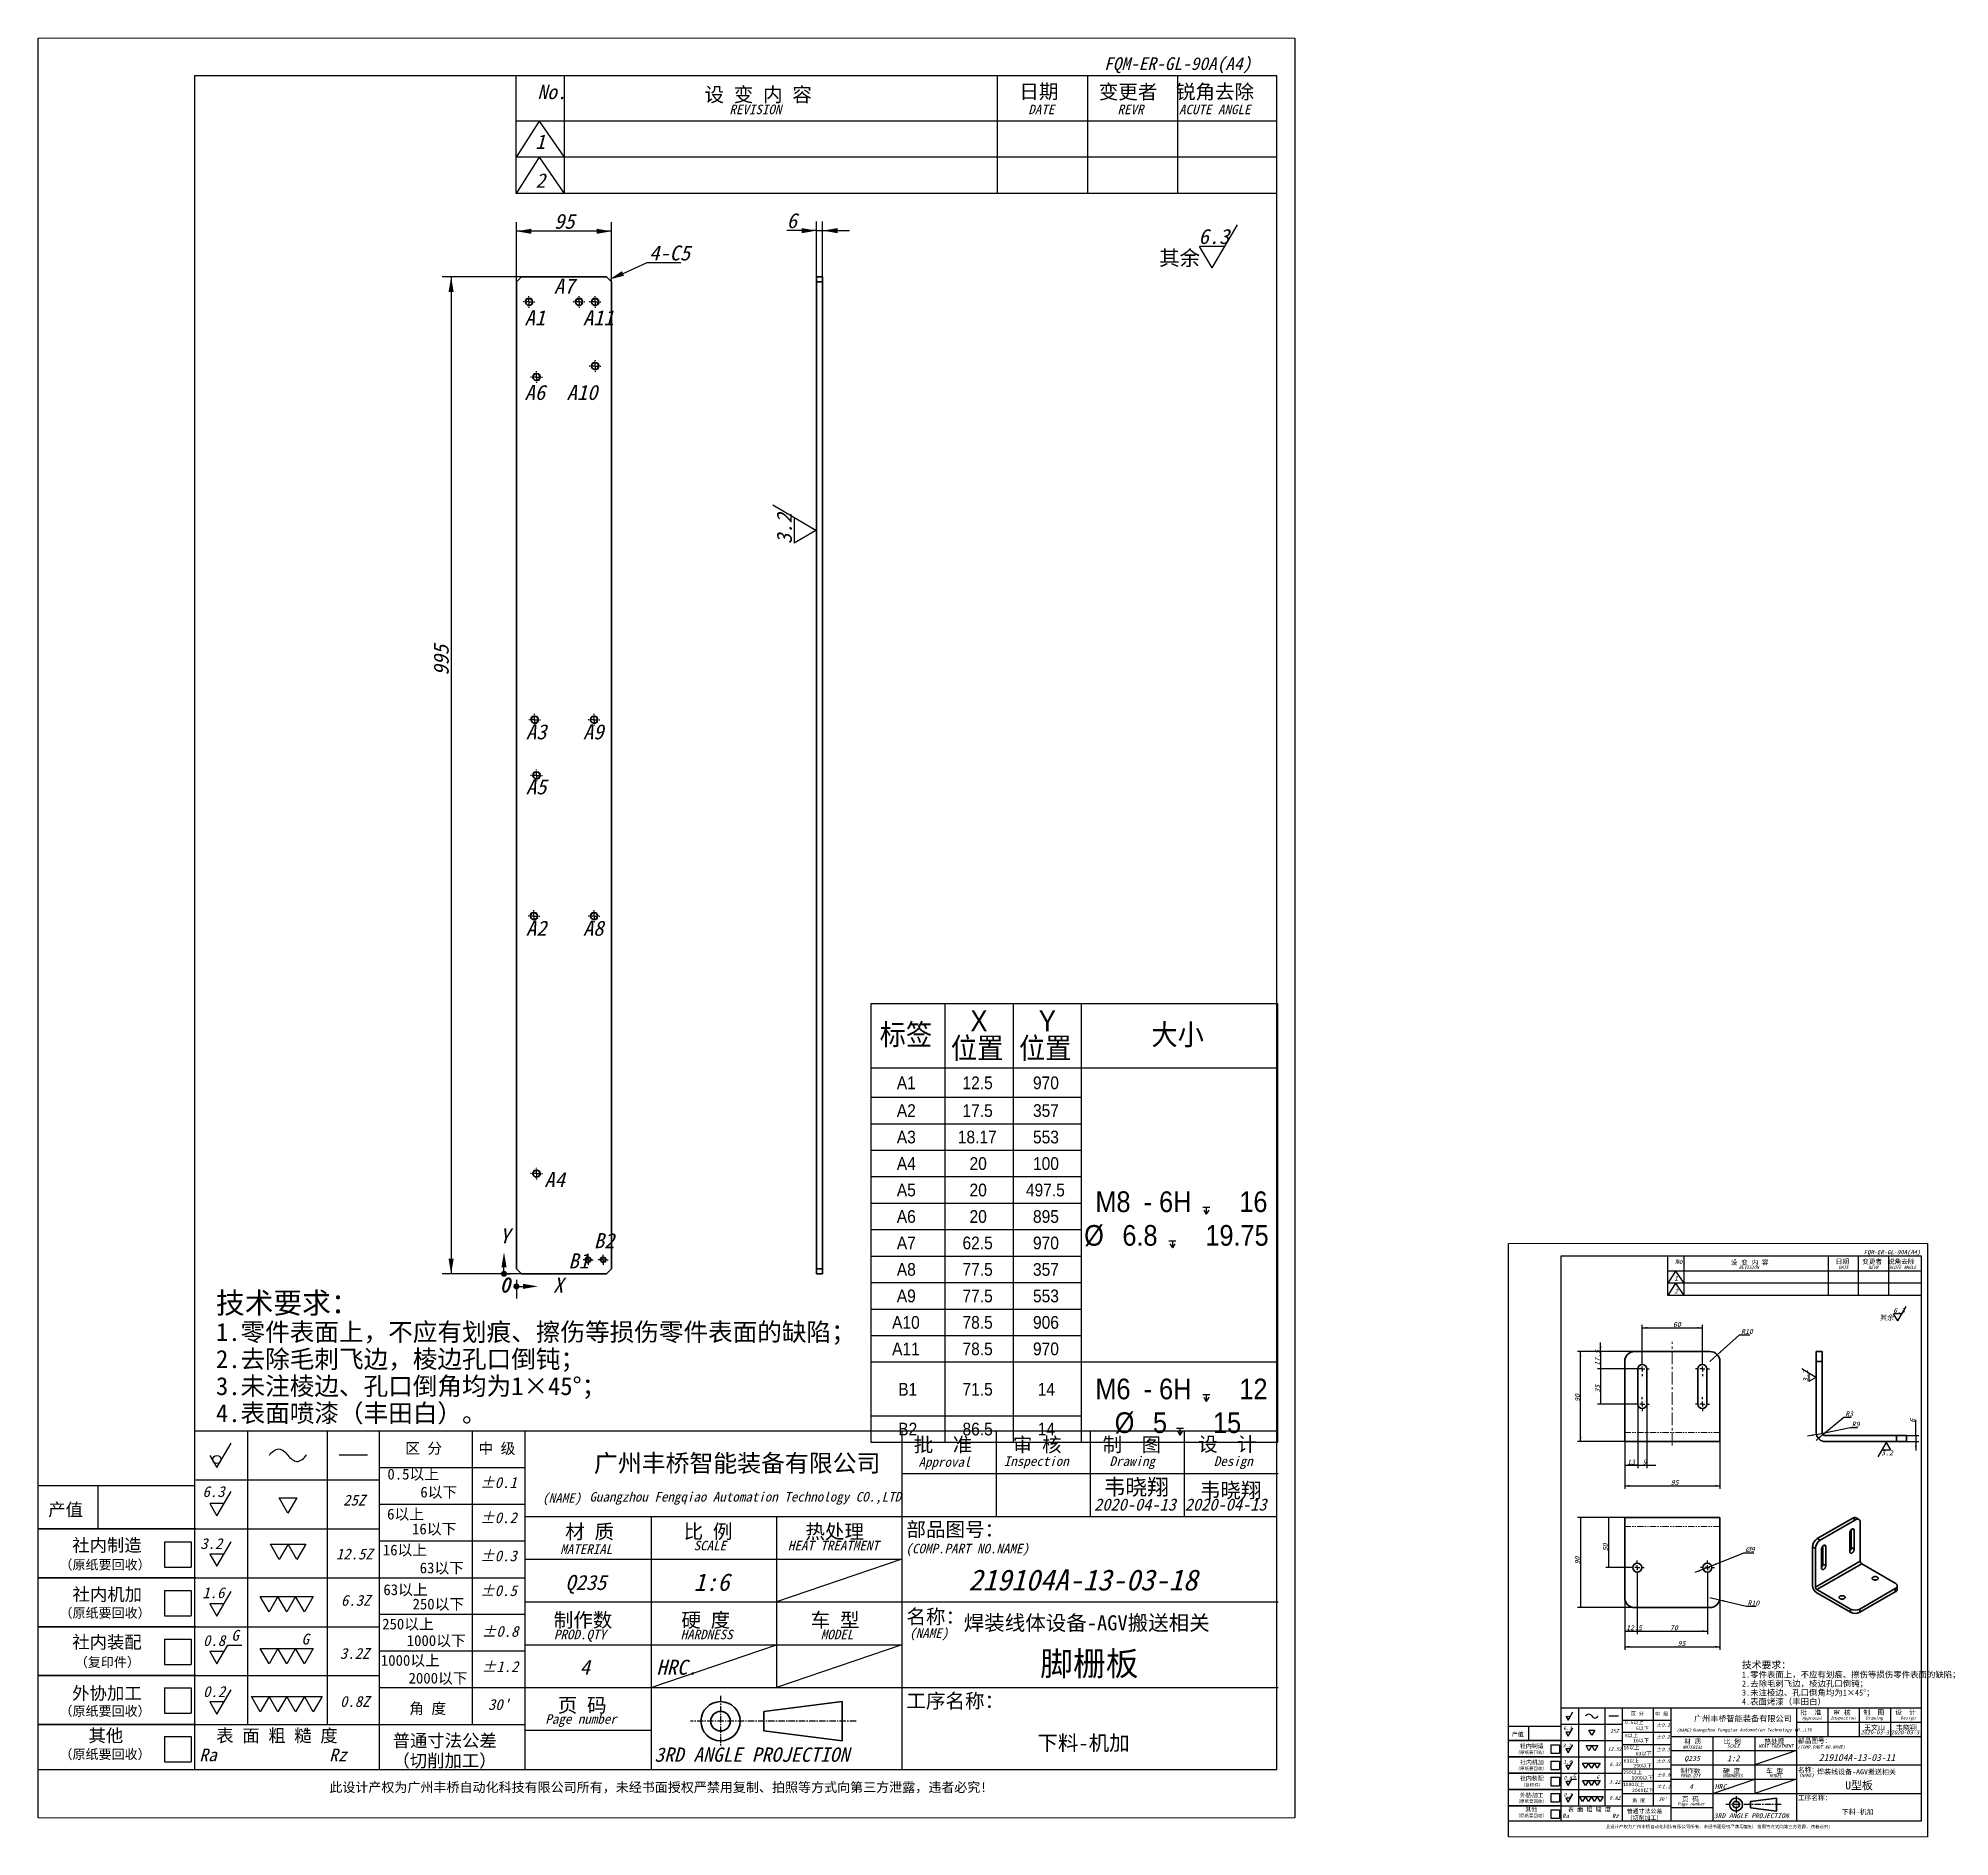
# Model space of a CAD drawing. Header units: millimetres. Extents: x -168473 to -148463, y 295526 to 306160.
# Drawn here: x -154662 to -152755, y 299175 to 300970 of the extents above; entities that cross this region are included whole.
import ezdxf

# ---------------------------------------------------------------- set-up
doc = ezdxf.new("R2010")
doc.units = ezdxf.units.MM
for name, pattern in [('CENTER', [10.16, 6.35, -1.27, 1.27, -1.27]), ('CENTERX2', [20.32, 12.7, -2.54, 2.54, -2.54]), ('PHANTOM', [12.7, 6.35, -1.27, 1.27, -1.27, 1.27, -1.27])]:
    doc.linetypes.add(name, pattern=pattern)
for name, color, linetype in [('SLD-0', 7, 'Continuous'), ('中心线层', 1, 'CENTERX2'), ('尺寸', 7, 'Continuous')]:
    doc.layers.add(name, color=color, linetype=linetype)
doc.layers.add('图框', color=7, linetype='Continuous', lineweight=20)
doc.layers.add('轮廓实线层', color=7, linetype='Continuous', lineweight=35)
doc.styles.add('SLDTEXTSTYLE0', font='')
doc.styles.add('SLDTEXTSTYLE1', font='')
doc.styles.add('SLDTEXTSTYLE2', font='')
doc.styles.add('SLDTEXTSTYLE3', font='')
doc.styles.add('SLDTEXTSTYLE4', font='', dxfattribs={"width": 0.913})
doc.styles.add('SLDTEXTSTYLE5', font='', dxfattribs={"width": 0.913})
doc.styles.get('SLDTEXTSTYLE0').set_extended_font_data('宋体')
doc.styles.get('SLDTEXTSTYLE1').set_extended_font_data('宋体', italic=True, bold=True)
doc.styles.get('SLDTEXTSTYLE2').set_extended_font_data('宋体')
doc.styles.get('SLDTEXTSTYLE3').set_extended_font_data('宋体', italic=True, bold=True)
doc.styles.get('SLDTEXTSTYLE4').set_extended_font_data('Century Gothic')
doc.styles.get('SLDTEXTSTYLE5').set_extended_font_data('Century Gothic')

msp = doc.modelspace()

# ---------------------------------------------------------------- texts
at = {"layer": 'SLD-0', "linetype": 'Continuous'}
for s, height, style, p in [('FQM-ER-GL-90A(A4)', 12.7, 'SLDTEXTSTYLE3', (-153598.739, 300938.582)), ('A7', 15, 'SLDTEXTSTYLE1', (-154147.724, 300715.378)), ('A1', 15, 'SLDTEXTSTYLE1', (-154176.95, 300683.878)), ('A11', 15, 'SLDTEXTSTYLE1', (-154118.658, 300683.878)), ('A6', 15, 'SLDTEXTSTYLE1', (-154176.95, 300609.273)), ('A10', 15, 'SLDTEXTSTYLE1', (-154134.973, 300609.273)), ('A3', 15, 'SLDTEXTSTYLE1', (-154175.609, 300270.536)), ('A9', 15, 'SLDTEXTSTYLE1', (-154118.658, 300270.536)), ('A5', 15, 'SLDTEXTSTYLE1', (-154175.609, 300215.646)), ('A2', 15, 'SLDTEXTSTYLE1', (-154175.609, 300074.536)), ('A8', 15, 'SLDTEXTSTYLE1', (-154118.658, 300074.536)), ('A4', 15, 'SLDTEXTSTYLE1', (-154157.254, 299823.634)), ('B2', 15, 'SLDTEXTSTYLE1', (-154107.853, 299762.694)), ('B1', 15, 'SLDTEXTSTYLE1', (-154133.236, 299742.503)), ('FQM-ER-GL-90A(A4)', 4.23333, 'SLDTEXTSTYLE3', (-152840.622, 299756.656)), ('韦晓翔', 15.875, 'SLDTEXTSTYLE0', (-153599.039, 299516.318)), ('韦晓翔', 15, 'SLDTEXTSTYLE0', (-153503.158, 299513.493)), ('2020-04-13', 12, 'SLDTEXTSTYLE1', (-153608.756, 299500.814)), ('2020-04-13', 12, 'SLDTEXTSTYLE1', (-153518.257, 299500.814)), ('Q235', 15, 'SLDTEXTSTYLE1', (-154136.354, 299421.522)), ('219104A-13-03-18', 21, 'SLDTEXTSTYLE1', (-153734.298, 299421.049)), ('焊装线体设备-AGV搬送相关', 15, 'SLDTEXTSTYLE0', (-153738.759, 299381.287)), ('脚栅板', 24, 'SLDTEXTSTYLE0', (-153662.574, 299336.108)), ('4', 15, 'SLDTEXTSTYLE1', (-154121.994, 299336.922)), ('HRC.', 15, 'SLDTEXTSTYLE1', (-154045.336, 299336.922)), ('2020-03-31', 4, 'SLDTEXTSTYLE1', (-152843.849, 299277.4)), ('王文山', 5, 'SLDTEXTSTYLE0', (-152840.584, 299281.738)), ('2020-03-31', 4, 'SLDTEXTSTYLE1', (-152813.682, 299277.4)), ('韦晓翔', 5, 'SLDTEXTSTYLE0', (-152808.761, 299281.626)), ('下料-机加', 15, 'SLDTEXTSTYLE0', (-153665.309, 299261.403)), ('Q235', 5, 'SLDTEXTSTYLE1', (-153019.827, 299250.97)), ('焊装线设备-AGV搬送相关', 5, 'SLDTEXTSTYLE0', (-152887.295, 299237.558)), ('219104A-13-03-11', 7, 'SLDTEXTSTYLE1', (-152885.593, 299250.812)), ('此设计产权为广州丰桥自动化科技有限公司所有，未经书面授权严禁用复制、拍照等方式向第三方泄露，违者必究!', 9.525, 'SLDTEXTSTYLE2', (-154371.837, 299219.915)), ('4', 5, 'SLDTEXTSTYLE1', (-153015.04, 299222.77)), ('HRC.', 5, 'SLDTEXTSTYLE1', (-152989.487, 299222.77)), ('U型板', 8, 'SLDTEXTSTYLE0', (-152858.975, 299222.543)), ('此设计产权为广州丰桥自动化科技有限公司所有，未经书面授权严禁用复制、拍照等方式向第三方泄露，违者必究!', 3.175, 'SLDTEXTSTYLE2', (-153098.321, 299183.767)), ('下料-机加', 5, 'SLDTEXTSTYLE0', (-152862.811, 299197.597))]:
    msp.add_text(s, height=height, dxfattribs=dict(at, style=style)).set_placement(p)
at = {"layer": 'SLD-0', "attachment_point": 1, "style": 'SLDTEXTSTYLE1'}
for s, insert, char_height in [('95', (-154147.556, 300795.072), 15), ('6', (-153915.398, 300795.711), 15), ('60', (-153031.095, 299689.062), 5), ('R10', (-152963.172, 299682.131), 5), ('R3', (-152859.19, 299599.853), 5), ('R9', (-152852.65, 299589.528), 5), ('13', (-153076.934, 299551.815), 5), ('9', (-153061.29, 299551.815), 5), ('95', (-153033.31, 299531.424), 5), ('%%c', (-152959.016, 299464.523), 5), ('9', (-152953.487, 299464.523), 5), ('R10', (-152956.681, 299411.108), 5), ('12.5', (-153077.839, 299386.33), 5), ('70', (-153034.079, 299386.33), 5), ('95', (-153026.465, 299370.78), 5)]:
    msp.add_mtext(s, dxfattribs=dict(at, insert=insert, char_height=char_height))
at = {"layer": 'SLD-0', "color": 0, "attachment_point": 1}
for s, insert, char_height, style in [('6.3', (-153504.479, 300779.951), 15, 'SLDTEXTSTYLE1'), ('4-C5', (-154052.697, 300763.46), 15, 'SLDTEXTSTYLE1'), ('其余', (-153543.844, 300758.523), 15, 'SLDTEXTSTYLE0'), ('标签', (-153822.606, 299986.447), 21, 'SLDTEXTSTYLE4'), ('X ', (-153732.137, 300000.024), 21, 'SLDTEXTSTYLE5'), ('Y ', (-153663.889, 300000.024), 21, 'SLDTEXTSTYLE5'), ('大小', (-153551.515, 299986.447), 21, 'SLDTEXTSTYLE4'), ('位置', (-153751.606, 299972.87), 21, 'SLDTEXTSTYLE4'), ('位置', (-153683.606, 299972.87), 21, 'SLDTEXTSTYLE4'), ('A1', (-153805.565, 299934.07), 12.7, 'SLDTEXTSTYLE5'), ('12.5', (-153740.022, 299934.07), 12.7, 'SLDTEXTSTYLE5'), ('970', (-153669.682, 299934.07), 12.7, 'SLDTEXTSTYLE5'), ('A2', (-153805.565, 299906.382), 12.7, 'SLDTEXTSTYLE5'), ('17.5', (-153740.022, 299906.382), 12.7, 'SLDTEXTSTYLE5'), ('357', (-153669.682, 299906.382), 12.7, 'SLDTEXTSTYLE5'), ('A3', (-153805.565, 299879.955), 12.7, 'SLDTEXTSTYLE5'), ('18.17', (-153744.714, 299879.955), 12.7, 'SLDTEXTSTYLE5'), ('553', (-153669.682, 299879.955), 12.7, 'SLDTEXTSTYLE5'), ('A4', (-153805.565, 299853.527), 12.7, 'SLDTEXTSTYLE5'), ('20', (-153732.99, 299853.527), 12.7, 'SLDTEXTSTYLE5'), ('100', (-153669.682, 299853.527), 12.7, 'SLDTEXTSTYLE5'), ('A5', (-153805.565, 299827.1), 12.7, 'SLDTEXTSTYLE5'), ('20', (-153732.99, 299827.1), 12.7, 'SLDTEXTSTYLE5'), ('497.5', (-153676.714, 299827.1), 12.7, 'SLDTEXTSTYLE5'), (' M8', (-153614.4, 299819.381), 20.6375, 'SLDTEXTSTYLE5'), (' - 6H ', (-153566.246, 299819.381), 20.6375, 'SLDTEXTSTYLE5'), (' 16', (-153470.732, 299819.381), 20.6375, 'SLDTEXTSTYLE5'), ('A6', (-153805.565, 299800.672), 12.7, 'SLDTEXTSTYLE5'), ('20', (-153732.99, 299800.672), 12.7, 'SLDTEXTSTYLE5'), ('895', (-153669.682, 299800.672), 12.7, 'SLDTEXTSTYLE5'), ('Y', (-154201.879, 299782.393), 15, 'SLDTEXTSTYLE1'), ('%%c', (-153618.606, 299785.787), 20.6375, 'SLDTEXTSTYLE5'), (' 6.8', (-153587.455, 299785.787), 20.6375, 'SLDTEXTSTYLE5'), (' 19.75', (-153504.629, 299785.787), 20.6375, 'SLDTEXTSTYLE5'), ('A7', (-153805.565, 299774.245), 12.7, 'SLDTEXTSTYLE5'), ('62.5', (-153740.022, 299774.245), 12.7, 'SLDTEXTSTYLE5'), ('970', (-153669.682, 299774.245), 12.7, 'SLDTEXTSTYLE5'), ('A8', (-153805.565, 299747.818), 12.7, 'SLDTEXTSTYLE5'), ('77.5', (-153740.022, 299747.818), 12.7, 'SLDTEXTSTYLE5'), ('357', (-153669.682, 299747.818), 12.7, 'SLDTEXTSTYLE5'), ('技术要求：', (-154484.884, 299718.547), 21, 'SLDTEXTSTYLE0'), ('0', (-154201.879, 299733.844), 15, 'SLDTEXTSTYLE1'), ('0', (-154201.512, 299733.295), 15, 'SLDTEXTSTYLE1'), ('X', (-154148.598, 299733.3), 15, 'SLDTEXTSTYLE1'), ('A9', (-153805.565, 299721.39), 12.7, 'SLDTEXTSTYLE5'), ('77.5', (-153740.022, 299721.39), 12.7, 'SLDTEXTSTYLE5'), ('553', (-153669.682, 299721.39), 12.7, 'SLDTEXTSTYLE5'), ('6.3', (-152811.347, 299703.115), 5, 'SLDTEXTSTYLE1'), ('1.零件表面上，不应有划痕、擦伤等损伤零件表面的缺陷；', (-154484.884, 299688.056), 18, 'SLDTEXTSTYLE0'), ('A10', (-153810.257, 299694.963), 12.7, 'SLDTEXTSTYLE5'), ('78.5', (-153740.022, 299694.963), 12.7, 'SLDTEXTSTYLE5'), ('906', (-153669.682, 299694.963), 12.7, 'SLDTEXTSTYLE5'), ('其余', (-152824.468, 299695.973), 5, 'SLDTEXTSTYLE0'), ('2.去除毛刺飞边，棱边孔口倒钝；', (-154484.884, 299661.056), 18, 'SLDTEXTSTYLE0'), ('A11', (-153810.257, 299668.535), 12.7, 'SLDTEXTSTYLE5'), ('78.5', (-153740.022, 299668.535), 12.7, 'SLDTEXTSTYLE5'), ('970', (-153669.682, 299668.535), 12.7, 'SLDTEXTSTYLE5'), ('3.未注棱边、孔口倒角均为1×45°；', (-154484.884, 299634.056), 18, 'SLDTEXTSTYLE0'), ('B1', (-153804.154, 299628.266), 12.7, 'SLDTEXTSTYLE5'), ('71.5', (-153740.022, 299628.266), 12.7, 'SLDTEXTSTYLE5'), ('14', (-153664.99, 299628.266), 12.7, 'SLDTEXTSTYLE5'), (' M6', (-153614.4, 299632.5), 20.6375, 'SLDTEXTSTYLE5'), (' - 6H ', (-153566.246, 299632.5), 20.6375, 'SLDTEXTSTYLE5'), (' 12', (-153470.732, 299632.5), 20.6375, 'SLDTEXTSTYLE5'), ('4.表面喷漆（丰田白）。', (-154484.884, 299607.056), 18, 'SLDTEXTSTYLE0'), ('B2', (-153804.154, 299588.507), 12.7, 'SLDTEXTSTYLE5'), ('86.5', (-153740.022, 299588.507), 12.7, 'SLDTEXTSTYLE5'), ('14', (-153664.99, 299588.507), 12.7, 'SLDTEXTSTYLE5'), ('%%c', (-153588.127, 299598.907), 20.6375, 'SLDTEXTSTYLE5'), (' 5', (-153556.976, 299598.907), 20.6375, 'SLDTEXTSTYLE5'), (' 15', (-153497.005, 299598.907), 20.6375, 'SLDTEXTSTYLE5'), ('3.2', (-152823.336, 299560.96), 5, 'SLDTEXTSTYLE1'), ('技术要求：', (-152962.298, 299350.285), 7, 'SLDTEXTSTYLE0'), ('1.零件表面上，不应有划痕、擦伤等损伤零件表面的缺陷；', (-152962.298, 299340.122), 6, 'SLDTEXTSTYLE0'), ('3.未注棱边、孔口倒角均为1×45°；', (-152962.298, 299322.122), 6, 'SLDTEXTSTYLE0'), ('2.去除毛刺飞边，棱边孔口倒钝；', (-152962.298, 299331.122), 6, 'SLDTEXTSTYLE0'), ('4.表面烤漆（丰田白）', (-152962.298, 299313.122), 6, 'SLDTEXTSTYLE0')]:
    msp.add_mtext(s, dxfattribs=dict(at, insert=insert, char_height=char_height, style=style))
at = {"layer": 'SLD-0', "color": 0, "attachment_point": 1, "rotation": 90, "style": 'SLDTEXTSTYLE1'}
for insert, char_height in [((-153925.313, 300465.533), 15), ((-152901.362, 299629.232), 5)]:
    msp.add_mtext('3.2', dxfattribs=dict(at, insert=insert, char_height=char_height))
at = {"layer": 'SLD-0', "attachment_point": 1, "rotation": 90, "style": 'SLDTEXTSTYLE1'}
for s, insert, char_height in [('995', (-154267.736, 300334.178), 15), ('17.5', (-153109.091, 299645.378), 5), ('35', (-153109.091, 299618.547), 5), ('90', (-153129.106, 299609.334), 5), ('6', (-152794.638, 299588.606), 5), ('90', (-153129.106, 299447.067), 5), ('50', (-153101.073, 299460.205), 5)]:
    msp.add_mtext(s, dxfattribs=dict(at, insert=insert, char_height=char_height))
at = {"layer": '尺寸', "linetype": 'Continuous'}
for s, height, style, p in [('No.', 14.2875, 'SLDTEXTSTYLE1', (-154164.123, 300909.495)), ('设 变 内 容', 14.2875, 'SLDTEXTSTYLE0', (-153997.453, 300906.941)), ('日期', 14.2875, 'SLDTEXTSTYLE0', (-153683.312, 300910.018)), ('变更者', 14.2875, 'SLDTEXTSTYLE0', (-153604.029, 300909.698)), ('锐角去除', 14.2875, 'SLDTEXTSTYLE0', (-153527.06, 300909.778)), ('REVISION', 9.525, 'SLDTEXTSTYLE1', (-153972.584, 300894.497)), ('DATE', 9.525, 'SLDTEXTSTYLE1', (-153674.399, 300894.497)), ('REVR', 9.525, 'SLDTEXTSTYLE1', (-153585.35, 300894.497)), ('ACUTE ANGLE', 9.525, 'SLDTEXTSTYLE1', (-153523.971, 300894.497)), ('1', 14.287, 'SLDTEXTSTYLE1', (-154166.301, 300859.884)), ('2', 14.287, 'SLDTEXTSTYLE1', (-154166.061, 300821.121)), ('No.', 4.7625, 'SLDTEXTSTYLE1', (-153029.083, 299746.96)), ('设 变 内 容', 4.7625, 'SLDTEXTSTYLE0', (-152973.526, 299746.109)), ('REVISION', 3.175, 'SLDTEXTSTYLE1', (-152965.236, 299741.961)), ('日期', 4.7625, 'SLDTEXTSTYLE0', (-152868.813, 299747.135)), ('DATE', 3.175, 'SLDTEXTSTYLE1', (-152865.841, 299741.961)), ('变更者', 4.7625, 'SLDTEXTSTYLE0', (-152842.385, 299747.028)), ('REVR', 3.175, 'SLDTEXTSTYLE1', (-152836.158, 299741.961)), ('锐角去除', 4.7625, 'SLDTEXTSTYLE0', (-152816.728, 299747.055)), ('ACUTE ANGLE', 3.175, 'SLDTEXTSTYLE1', (-152815.699, 299741.961)), ('2', 4.762, 'SLDTEXTSTYLE1', (-153029.729, 299717.503)), ('1', 4.762, 'SLDTEXTSTYLE1', (-153029.809, 299730.423)), ('批  准', 14.2875, 'SLDTEXTSTYLE0', (-153788.671, 299559.443)), ('审 核', 14.2875, 'SLDTEXTSTYLE0', (-153689.818, 299559.364)), ('制  图', 14.2875, 'SLDTEXTSTYLE0', (-153600.289, 299559.523)), ('设  计', 14.2875, 'SLDTEXTSTYLE0', (-153504.856, 299559.922)), ('广州丰桥智能装备有限公司', 17.4625, 'SLDTEXTSTYLE0', (-154107.741, 299539.421)), ('Approval', 9.525, 'SLDTEXTSTYLE1', (-153783.938, 299544.497)), ('Inspection', 9.525, 'SLDTEXTSTYLE1', (-153698.795, 299545.354)), ('Drawing', 9.525, 'SLDTEXTSTYLE1', (-153593.292, 299545.354)), ('Design', 9.525, 'SLDTEXTSTYLE1', (-153489.265, 299545.354)), ('6.3', 10.8, 'SLDTEXTSTYLE1', (-154498.327, 299514.329)), ('(NAME)', 9.525, 'SLDTEXTSTYLE1', (-154159.429, 299508.556)), ('Guangzhou Fengqiao Automation Technology CO.,LTD', 9.525, 'SLDTEXTSTYLE1', (-154112.259, 299509.78)), ('部品图号：', 14.2875, 'SLDTEXTSTYLE0', (-153795.984, 299474.836)), ('3.2', 10.8, 'SLDTEXTSTYLE1', (-154500.584, 299462.43)), ('材 质', 14.2875, 'SLDTEXTSTYLE0', (-154136.482, 299472.665)), ('比 例', 14.2875, 'SLDTEXTSTYLE0', (-154018.245, 299472.825)), ('热处理', 14.2875, 'SLDTEXTSTYLE0', (-153896.746, 299472.745)), ('MATERIAL', 9.525, 'SLDTEXTSTYLE1', (-154141.338, 299457.579)), ('SCALE', 9.525, 'SLDTEXTSTYLE1', (-154008.308, 299461.113)), ('HEAT TREATMENT', 9.525, 'SLDTEXTSTYLE1', (-153914.203, 299461.113)), ('(COMP.PART NO.NAME)', 9.525, 'SLDTEXTSTYLE1', (-153796.868, 299458.115)), ('1:6', 17.4625, 'SLDTEXTSTYLE1', (-154008.201, 299420.646)), ('1.6', 10.8, 'SLDTEXTSTYLE1', (-154498.508, 299413.37)), ('制作数', 14.2875, 'SLDTEXTSTYLE0', (-154147.904, 299384.344)), ('硬 度', 14.2875, 'SLDTEXTSTYLE0', (-154020.542, 299384.344)), ('车 型', 14.2875, 'SLDTEXTSTYLE0', (-153891.539, 299384.424)), ('名称：', 14.2875, 'SLDTEXTSTYLE0', (-153795.984, 299387.86)), ('0.8', 10.8, 'SLDTEXTSTYLE1', (-154497.793, 299365.702)), ('PROD.QTY', 9.525, 'SLDTEXTSTYLE1', (-154147.672, 299372.331)), ('HARDNESS', 9.525, 'SLDTEXTSTYLE1', (-154021.259, 299372.331)), ('MODEL', 9.525, 'SLDTEXTSTYLE1', (-153881.41, 299372.331)), ('(NAME)', 9.525, 'SLDTEXTSTYLE1', (-153793.148, 299373.717)), ('0.2', 10.8, 'SLDTEXTSTYLE1', (-154497.733, 299314.742)), ('工序名称：', 14.2875, 'SLDTEXTSTYLE0', (-153795.984, 299303.749)), ('页 码', 14.2875, 'SLDTEXTSTYLE0', (-154143.834, 299299.442)), ('批  准', 4.7625, 'SLDTEXTSTYLE0', (-152903.932, 299296.943)), ('审 核', 4.7625, 'SLDTEXTSTYLE0', (-152870.981, 299296.917)), ('制  图', 4.7625, 'SLDTEXTSTYLE0', (-152841.138, 299296.97)), ('设  计', 4.7625, 'SLDTEXTSTYLE0', (-152809.327, 299297.103)), ('表 面 粗 糙 度', 12.7, 'SLDTEXTSTYLE0', (-154484.613, 299269.824)), ('Page number', 9.525, 'SLDTEXTSTYLE1', (-154156.244, 299288.006)), ('6.3', 3.6, 'SLDTEXTSTYLE1', (-153140.484, 299281.905)), ('(NAME)', 3.175, 'SLDTEXTSTYLE1', (-153027.518, 299279.981)), ('Guangzhou Fengqiao Automation Technology CO.,LTD', 3.175, 'SLDTEXTSTYLE1', (-153011.795, 299280.389)), ('广州丰桥智能装备有限公司', 5.82083, 'SLDTEXTSTYLE0', (-153010.289, 299290.269)), ('Approval', 3.175, 'SLDTEXTSTYLE1', (-152902.354, 299291.961)), ('Inspection', 3.175, 'SLDTEXTSTYLE1', (-152873.974, 299292.247)), ('Drawing', 3.175, 'SLDTEXTSTYLE1', (-152838.806, 299292.247)), ('Design', 3.175, 'SLDTEXTSTYLE1', (-152804.13, 299292.247)), ('Ra             Rz', 12.7, 'SLDTEXTSTYLE1', (-154501.451, 299250.619)), ('普通寸法公差', 12.7, 'SLDTEXTSTYLE0', (-154308.642, 299264.865)), ('3RD ANGLE PROJECTION', 14.2875, 'SLDTEXTSTYLE1', (-154047.458, 299250.064)), ('3.2', 3.6, 'SLDTEXTSTYLE1', (-153141.237, 299264.605)), ('MATERIAL', 3.175, 'SLDTEXTSTYLE1', (-153021.488, 299262.988)), ('材 质', 4.7625, 'SLDTEXTSTYLE0', (-153019.869, 299268.017)), ('比 例', 4.7625, 'SLDTEXTSTYLE0', (-152980.457, 299268.07)), ('SCALE', 3.175, 'SLDTEXTSTYLE1', (-152977.144, 299264.167)), ('HEAT TREATMENT', 3.175, 'SLDTEXTSTYLE1', (-152945.776, 299264.167)), ('热处理', 4.7625, 'SLDTEXTSTYLE0', (-152939.957, 299268.044)), ('部品图号：', 4.7625, 'SLDTEXTSTYLE0', (-152906.37, 299268.741)), ('(COMP.PART NO.NAME)', 3.175, 'SLDTEXTSTYLE1', (-152906.665, 299263.167)), ('（切削加工）', 12.7, 'SLDTEXTSTYLE0', (-154308.819, 299244.814)), ('1.6', 3.6, 'SLDTEXTSTYLE1', (-153140.545, 299248.252)), ('制作数', 4.7625, 'SLDTEXTSTYLE0', (-153023.677, 299238.577)), ('硬 度', 4.7625, 'SLDTEXTSTYLE0', (-152981.222, 299238.577)), ('1:2', 5.8208, 'SLDTEXTSTYLE1', (-152977.06, 299250.678)), ('车 型', 4.7625, 'SLDTEXTSTYLE0', (-152938.221, 299238.604)), ('名称：', 4.7625, 'SLDTEXTSTYLE0', (-152906.37, 299239.749)), ('0.8', 3.6, 'SLDTEXTSTYLE1', (-153140.306, 299232.363)), ('PROD.QTY', 3.175, 'SLDTEXTSTYLE1', (-153023.599, 299234.573)), ('HARDNESS', 3.175, 'SLDTEXTSTYLE1', (-152981.461, 299234.573)), ('MODEL', 3.175, 'SLDTEXTSTYLE1', (-152934.845, 299234.573)), ('(NAME)', 3.175, 'SLDTEXTSTYLE1', (-152905.424, 299235.035)), ('0.2', 3.6, 'SLDTEXTSTYLE1', (-153140.286, 299215.376)), ('表 面 粗 糙 度', 4.2333, 'SLDTEXTSTYLE0', (-153135.913, 299200.404)), ('Page number', 3.175, 'SLDTEXTSTYLE1', (-153026.457, 299206.464)), ('页 码', 4.7625, 'SLDTEXTSTYLE0', (-153022.32, 299210.276)), ('工序名称：', 4.7625, 'SLDTEXTSTYLE0', (-152906.37, 299211.712)), ('Ra             Rz', 4.23333, 'SLDTEXTSTYLE1', (-153141.526, 299194.002)), ('普通寸法公差', 4.2333, 'SLDTEXTSTYLE0', (-153077.256, 299198.751)), ('（切削加工）', 4.2333, 'SLDTEXTSTYLE0', (-153077.315, 299192.067)), ('3RD ANGLE PROJECTION', 4.7625, 'SLDTEXTSTYLE1', (-152990.195, 299193.817))]:
    msp.add_text(s, height=height, dxfattribs=dict(at, style=style)).set_placement(p)
at = {"layer": '尺寸', "color": 7, "linetype": 'Continuous'}
for s, height, style, p in [('区 分', 10.8, 'SLDTEXTSTYLE0', (-154295.997, 299557.566)), ('中 级', 10.8, 'SLDTEXTSTYLE0', (-154222.977, 299557.385)), ('0.5以上', 10.8, 'SLDTEXTSTYLE0', (-154313.87, 299531.767)), ('±0.1', 10.8, 'SLDTEXTSTYLE1', (-154221.468, 299523.363)), ('产值', 12.7, 'SLDTEXTSTYLE0', (-154652.268, 299495.358)), ('25Z', 10.8, 'SLDTEXTSTYLE1', (-154357.985, 299505.851)), ('6以下', 10.8, 'SLDTEXTSTYLE0', (-154280.998, 299513.833)), ('6以上', 10.8, 'SLDTEXTSTYLE0', (-154314.118, 299491.913)), ('±0.2', 10.8, 'SLDTEXTSTYLE1', (-154221.468, 299488.252)), ('社内制造', 12.7, 'SLDTEXTSTYLE0', (-154628.356, 299459.936)), ('16以下', 10.8, 'SLDTEXTSTYLE0', (-154289.245, 299477.104)), ('（原纸要回收）', 9.525, 'SLDTEXTSTYLE0', (-154641.043, 299442.035)), ('12.5Z', 10.8, 'SLDTEXTSTYLE1', (-154365.236, 299452.041)), ('16以上', 10.8, 'SLDTEXTSTYLE0', (-154318.393, 299456.109)), ('±0.3', 10.8, 'SLDTEXTSTYLE1', (-154221.468, 299450.197)), ('63以下', 10.8, 'SLDTEXTSTYLE0', (-154281.624, 299438.175)), ('社内机加', 12.7, 'SLDTEXTSTYLE0', (-154628.001, 299410.805)), ('6.3Z', 10.8, 'SLDTEXTSTYLE1', (-154360.177, 299405.776)), ('63以上', 10.8, 'SLDTEXTSTYLE0', (-154317.88, 299416.447)), ('±0.5', 10.8, 'SLDTEXTSTYLE1', (-154221.468, 299415.487)), ('（原纸要回收）', 9.525, 'SLDTEXTSTYLE0', (-154641.043, 299393.918)), ('250以下', 10.8, 'SLDTEXTSTYLE0', (-154288.763, 299402.111)), ('社内装配', 12.7, 'SLDTEXTSTYLE0', (-154628.321, 299363.208)), ('G', 10.8, 'SLDTEXTSTYLE1', (-154469.531, 299370.927)), ('G', 10.8, 'SLDTEXTSTYLE1', (-154399.511, 299367.162)), ('250以上', 10.8, 'SLDTEXTSTYLE0', (-154319.062, 299382.169)), ('1000以下', 10.8, 'SLDTEXTSTYLE0', (-154294.556, 299365.654)), ('±0.8', 10.8, 'SLDTEXTSTYLE1', (-154219.857, 299374.845)), ('3.2Z', 10.8, 'SLDTEXTSTYLE1', (-154361.249, 299352.812)), ('1000以上', 10.8, 'SLDTEXTSTYLE0', (-154320.363, 299345.897)), ('（复印件）', 9.525, 'SLDTEXTSTYLE0', (-154625.734, 299344.774)), ('2000以下', 10.8, 'SLDTEXTSTYLE0', (-154292.729, 299328.156)), ('±1.2', 10.8, 'SLDTEXTSTYLE1', (-154219.857, 299339.664)), ('外协加工', 12.7, 'SLDTEXTSTYLE0', (-154628.321, 299312.248)), ('（原纸要回收）', 9.525, 'SLDTEXTSTYLE0', (-154641.043, 299295.922)), ('0.8Z', 10.8, 'SLDTEXTSTYLE1', (-154361.068, 299304.891)), ('角 度', 10.8, 'SLDTEXTSTYLE0', (-154292.114, 299297.935)), ("30'", 10.8, 'SLDTEXTSTYLE1', (-154213.514, 299301.83)), ('区 分', 3.6, 'SLDTEXTSTYLE0', (-153073.041, 299296.318)), ('中 级', 3.6, 'SLDTEXTSTYLE0', (-153048.701, 299296.257)), ('其他', 12.7, 'SLDTEXTSTYLE0', (-154612.089, 299269.824)), ('25Z', 3.6, 'SLDTEXTSTYLE1', (-153093.704, 299279.079)), ('0.5以上', 3.6, 'SLDTEXTSTYLE0', (-153078.998, 299287.718)), ('6以下', 3.6, 'SLDTEXTSTYLE0', (-153068.041, 299281.74)), ('±0.1', 3.6, 'SLDTEXTSTYLE1', (-153048.198, 299284.917)), ('（原纸要回收）', 9.525, 'SLDTEXTSTYLE0', (-154641.043, 299252.895)), ('产值', 4.2333, 'SLDTEXTSTYLE0', (-153191.798, 299275.582)), ('社内制造', 4.2333, 'SLDTEXTSTYLE0', (-153183.827, 299263.774)), ('12.5Z', 3.6, 'SLDTEXTSTYLE1', (-153096.12, 299261.143)), ('16以上', 3.6, 'SLDTEXTSTYLE0', (-153080.506, 299262.499)), ('6以上', 3.6, 'SLDTEXTSTYLE0', (-153079.081, 299274.433)), ('16以下', 3.6, 'SLDTEXTSTYLE0', (-153070.79, 299269.497)), ('±0.2', 3.6, 'SLDTEXTSTYLE1', (-153048.198, 299273.213)), ('±0.3', 3.6, 'SLDTEXTSTYLE1', (-153048.198, 299260.528)), ('（原纸要回收）', 3.175, 'SLDTEXTSTYLE0', (-153188.056, 299257.807)), ('（原纸要回收）', 3.175, 'SLDTEXTSTYLE0', (-153188.056, 299241.768)), ('社内机加', 4.2333, 'SLDTEXTSTYLE0', (-153183.709, 299247.397)), ('6.3Z', 3.6, 'SLDTEXTSTYLE1', (-153094.434, 299245.721)), ('63以上', 3.6, 'SLDTEXTSTYLE0', (-153080.335, 299249.278)), ('250以下', 3.6, 'SLDTEXTSTYLE0', (-153070.629, 299244.499)), ('63以下', 3.6, 'SLDTEXTSTYLE0', (-153068.25, 299256.521)), ('±0.5', 3.6, 'SLDTEXTSTYLE1', (-153048.198, 299248.958)), ('社内装配', 4.2333, 'SLDTEXTSTYLE0', (-153183.815, 299231.532)), ('（复印件）', 3.175, 'SLDTEXTSTYLE0', (-153182.953, 299225.387)), ('G', 3.6, 'SLDTEXTSTYLE1', (-153130.885, 299234.105)), ('G', 3.6, 'SLDTEXTSTYLE1', (-153107.546, 299232.85)), ('3.2Z', 3.6, 'SLDTEXTSTYLE1', (-153094.791, 299228.066)), ('1000以上', 3.6, 'SLDTEXTSTYLE0', (-153081.163, 299225.761)), ('250以上', 3.6, 'SLDTEXTSTYLE0', (-153080.729, 299237.852)), ('1000以下', 3.6, 'SLDTEXTSTYLE0', (-153072.56, 299232.347)), ('2000以下', 3.6, 'SLDTEXTSTYLE0', (-153071.952, 299219.848)), ('±0.8', 3.6, 'SLDTEXTSTYLE1', (-153047.661, 299235.411)), ('±1.2', 3.6, 'SLDTEXTSTYLE1', (-153047.661, 299223.684)), ('（原纸要回收）', 3.175, 'SLDTEXTSTYLE0', (-153188.056, 299209.103)), ('外协加工', 4.2333, 'SLDTEXTSTYLE0', (-153183.815, 299214.545)), ('其他', 4.2333, 'SLDTEXTSTYLE0', (-153178.405, 299200.404)), ('0.8Z', 3.6, 'SLDTEXTSTYLE1', (-153094.731, 299212.093)), ('角 度', 3.6, 'SLDTEXTSTYLE0', (-153071.746, 299209.774)), ("30'", 3.6, 'SLDTEXTSTYLE1', (-153045.546, 299211.072)), ('（原纸要回收）', 3.175, 'SLDTEXTSTYLE0', (-153188.056, 299194.76))]:
    msp.add_text(s, height=height, dxfattribs=dict(at, style=style)).set_placement(p)

# ---------------------------------------------------------------- blocks, each defined once
blk = doc.blocks.new('_DOT')
at = {"color": 0, "linetype": 'ByBlock', "lineweight": -2}
blk.add_line((-0.5, 0), (-1, 0), dxfattribs=at)
at = {"color": 0, "linetype": 'ByBlock', "const_width": 0.5}
blk.add_lwpolyline([(-0.25, 0, 1), (0.25, 0, 1)], format="xyb", close=True, dxfattribs=at)
blk = doc.blocks.new('SW_SYMBOL_HOLE_DEPTH')
at = {"layer": 'SLD-0', "color": 0}
for p, q in [((0, 1750), (1600, 1750)), ((200, 1110), (800, 150)), ((800, 1750), (800, 150)), ((1400, 1110), (800, 150))]:
    blk.add_line(p, q, dxfattribs=at)

# ---------------------------------------------------------------- linework, layer by layer
at = {"color": 7, "linetype": 'Continuous', "lineweight": 35}
for p, q in [((-154180.148, 300732.119), (-154185.148, 300727.119)), ((-154095.148, 300732.119), (-154180.148, 300732.119)), ((-154090.148, 300727.119), (-154095.148, 300732.119)), ((-153885.637, 300732.119), (-153879.637, 300732.119)), ((-153885.637, 300727.119), (-153885.637, 300732.119)), ((-153879.637, 300732.119), (-153879.637, 300727.119)), ((-154185.148, 300727.119), (-154185.148, 299742.119)), ((-154090.148, 299742.119), (-154090.148, 300727.119)), ((-153885.637, 299742.119), (-153885.637, 300727.119)), ((-153879.637, 300727.119), (-153885.637, 300727.119)), ((-153879.637, 299742.119), (-153879.637, 300727.119)), ((-154185.148, 299742.119), (-154180.148, 299737.119)), ((-154095.148, 299737.119), (-154090.148, 299742.119)), ((-153885.637, 299742.119), (-153879.637, 299742.119)), ((-153885.637, 299737.119), (-153885.637, 299742.119)), ((-153879.637, 299742.119), (-153879.637, 299737.119)), ((-154180.148, 299737.119), (-154095.148, 299737.119)), ((-153879.637, 299737.119), (-153885.637, 299737.119)), ((-153079.288, 299578.606), (-153079.288, 299649.606)), ((-152994.288, 299659.606), (-153069.288, 299659.606)), ((-152984.288, 299578.606), (-152984.288, 299649.606)), ((-152888.12, 299659.606), (-152882.12, 299659.606)), ((-152888.12, 299649.606), (-152888.12, 299659.606)), ((-152882.12, 299649.606), (-152888.12, 299649.606)), ((-152888.12, 299578.606), (-152888.12, 299649.606)), ((-152882.12, 299659.606), (-152882.12, 299649.606)), ((-152882.12, 299578.606), (-152882.12, 299649.606)), ((-153066.288, 299642.106), (-153066.288, 299607.106)), ((-153057.288, 299607.106), (-153057.288, 299642.106)), ((-153006.288, 299642.106), (-153006.288, 299607.106)), ((-152997.288, 299607.106), (-152997.288, 299642.106)), ((-153079.288, 299569.606), (-153079.288, 299578.606)), ((-152984.288, 299569.606), (-153079.288, 299569.606)), ((-152984.288, 299569.606), (-152984.288, 299578.606)), ((-152808.12, 299575.606), (-152879.12, 299575.606)), ((-152808.12, 299569.606), (-152879.12, 299569.606)), ((-152808.12, 299569.606), (-152808.12, 299575.606)), ((-152808.12, 299575.606), (-152798.12, 299575.606)), ((-152798.12, 299569.606), (-152808.12, 299569.606)), ((-152798.12, 299575.606), (-152798.12, 299569.606)), ((-152984.288, 299493.96), (-153079.288, 299493.96)), ((-153079.288, 299484.96), (-153079.288, 299493.96)), ((-152984.288, 299484.96), (-152984.288, 299493.96)), ((-152887.084, 299472.781), (-152851.729, 299493.191)), ((-152884.256, 299471.148), (-152848.9, 299491.559)), ((-152848.438, 299491.799), (-152848.9, 299491.559)), ((-152847.981, 299491.985), (-152848.438, 299491.799)), ((-152845.567, 299491.889), (-152848.396, 299493.521)), ((-152847.532, 299492.114), (-152847.981, 299491.985)), ((-152847.096, 299492.186), (-152847.532, 299492.114)), ((-152846.678, 299492.199), (-152847.096, 299492.186)), ((-152846.281, 299492.153), (-152846.678, 299492.199)), ((-152845.91, 299492.049), (-152846.281, 299492.153)), ((-152845.567, 299491.888), (-152845.91, 299492.049)), ((-152845.256, 299491.672), (-152845.567, 299491.888)), ((-152844.981, 299491.402), (-152845.256, 299491.672)), ((-152844.743, 299491.081), (-152844.981, 299491.402)), ((-152844.545, 299490.712), (-152844.743, 299491.081)), ((-152844.389, 299490.299), (-152844.545, 299490.712)), ((-153079.288, 299413.96), (-153079.288, 299484.96)), ((-152984.288, 299413.96), (-152984.288, 299484.96)), ((-152854.534, 299479.145), (-152854.557, 299478.767)), ((-152854.557, 299478.767), (-152854.557, 299459.714)), ((-152854.463, 299479.543), (-152854.534, 299479.145)), ((-152854.347, 299479.951), (-152854.463, 299479.543)), ((-152854.189, 299480.359), (-152854.347, 299479.951)), ((-152853.991, 299480.76), (-152854.189, 299480.359)), ((-152853.759, 299481.143), (-152853.991, 299480.76)), ((-152853.497, 299481.5), (-152853.759, 299481.143)), ((-152853.211, 299481.824), (-152853.497, 299481.5)), ((-152852.908, 299482.107), (-152853.211, 299481.824)), ((-152853.143, 299481.893), (-152853.143, 299463.796)), ((-152852.595, 299482.343), (-152852.908, 299482.107)), ((-152852.277, 299482.526), (-152852.595, 299482.343)), ((-152851.964, 299482.652), (-152852.277, 299482.526)), ((-152851.661, 299482.719), (-152851.964, 299482.652)), ((-152851.375, 299482.725), (-152851.661, 299482.719)), ((-152851.113, 299482.67), (-152851.375, 299482.725)), ((-152850.881, 299482.555), (-152851.113, 299482.67)), ((-152850.683, 299482.383), (-152850.881, 299482.555)), ((-152850.525, 299482.157), (-152850.683, 299482.383)), ((-152850.409, 299481.883), (-152850.525, 299482.157)), ((-152850.338, 299481.567), (-152850.409, 299481.883)), ((-152850.315, 299481.216), (-152850.338, 299481.567)), ((-152850.315, 299462.163), (-152850.315, 299481.216)), ((-152844.277, 299489.846), (-152844.389, 299490.299)), ((-152844.209, 299489.357), (-152844.277, 299489.846)), ((-152844.186, 299488.836), (-152844.209, 299489.357)), ((-152844.186, 299450.187), (-152844.186, 299488.836)), ((-152891.798, 299425.967), (-152891.798, 299464.616)), ((-152888.97, 299424.334), (-152888.97, 299462.983)), ((-152882.818, 299462.817), (-152882.842, 299462.438)), ((-152882.842, 299462.438), (-152882.842, 299443.386)), ((-152882.747, 299463.215), (-152882.818, 299462.817)), ((-152882.632, 299463.623), (-152882.747, 299463.215)), ((-152882.473, 299464.031), (-152882.632, 299463.623)), ((-152882.275, 299464.432), (-152882.473, 299464.031)), ((-152882.043, 299464.815), (-152882.275, 299464.432)), ((-152881.781, 299465.172), (-152882.043, 299464.815)), ((-152881.495, 299465.496), (-152881.781, 299465.172)), ((-152881.192, 299465.779), (-152881.495, 299465.496)), ((-152881.427, 299465.564), (-152881.427, 299447.468)), ((-152880.879, 299466.014), (-152881.192, 299465.779)), ((-152880.562, 299466.197), (-152880.879, 299466.014)), ((-152880.248, 299466.324), (-152880.562, 299466.197)), ((-152879.945, 299466.391), (-152880.248, 299466.324)), ((-152879.66, 299466.397), (-152879.945, 299466.391)), ((-152879.398, 299466.342), (-152879.66, 299466.397)), ((-152879.165, 299466.227), (-152879.398, 299466.342)), ((-152878.968, 299466.055), (-152879.165, 299466.227)), ((-152878.809, 299465.829), (-152878.968, 299466.055)), ((-152878.693, 299465.555), (-152878.809, 299465.829)), ((-152878.623, 299465.239), (-152878.693, 299465.555)), ((-152878.599, 299464.888), (-152878.623, 299465.239)), ((-152878.599, 299445.835), (-152878.599, 299464.888)), ((-152854.557, 299459.714), (-152854.534, 299459.363)), ((-152854.534, 299459.363), (-152854.463, 299459.046)), ((-152854.463, 299459.046), (-152854.347, 299458.772)), ((-152854.347, 299458.772), (-152854.189, 299458.547)), ((-152854.189, 299458.547), (-152853.991, 299458.375)), ((-152853.991, 299458.375), (-152853.759, 299458.26)), ((-152853.759, 299458.26), (-152853.497, 299458.205)), ((-152853.497, 299458.205), (-152853.211, 299458.211)), ((-152853.211, 299458.211), (-152852.908, 299458.278)), ((-152852.908, 299458.278), (-152852.595, 299458.404)), ((-152852.595, 299458.404), (-152852.277, 299458.587)), ((-152852.277, 299458.587), (-152851.964, 299458.823)), ((-152851.964, 299458.823), (-152851.661, 299459.106)), ((-152851.661, 299459.106), (-152851.375, 299459.43)), ((-152851.375, 299459.43), (-152851.113, 299459.787)), ((-152851.113, 299459.787), (-152850.881, 299460.17)), ((-152850.881, 299460.17), (-152850.683, 299460.571)), ((-152850.683, 299460.571), (-152850.525, 299460.979)), ((-152850.525, 299460.979), (-152850.409, 299461.387)), ((-152850.409, 299461.387), (-152850.338, 299461.784)), ((-152850.338, 299461.784), (-152850.315, 299462.163)), ((-152882.842, 299443.386), (-152882.818, 299443.034)), ((-152882.818, 299443.034), (-152882.747, 299442.718)), ((-152882.747, 299442.718), (-152882.632, 299442.444)), ((-152882.632, 299442.444), (-152882.473, 299442.219)), ((-152882.473, 299442.219), (-152882.275, 299442.047)), ((-152882.275, 299442.047), (-152882.043, 299441.932)), ((-152882.043, 299441.932), (-152881.781, 299441.877)), ((-152881.781, 299441.877), (-152881.495, 299441.883)), ((-152881.495, 299441.883), (-152881.192, 299441.95)), ((-152881.192, 299441.95), (-152880.879, 299442.076)), ((-152880.879, 299442.076), (-152880.562, 299442.259)), ((-152880.562, 299442.259), (-152880.248, 299442.495)), ((-152880.248, 299442.495), (-152879.945, 299442.778)), ((-152879.945, 299442.778), (-152879.66, 299443.101)), ((-152879.66, 299443.101), (-152879.398, 299443.459)), ((-152879.398, 299443.459), (-152879.165, 299443.842)), ((-152879.165, 299443.842), (-152878.968, 299444.242)), ((-152878.968, 299444.242), (-152878.809, 299444.651)), ((-152878.809, 299444.651), (-152878.693, 299445.059)), ((-152878.693, 299445.059), (-152878.623, 299445.456)), ((-152878.623, 299445.456), (-152878.599, 299445.835)), ((-152809.302, 299428.416), (-152842.772, 299447.737)), ((-152832.325, 299433.336), (-152832.333, 299433.083)), ((-152832.253, 299433.585), (-152832.325, 299433.336)), ((-152832.119, 299433.826), (-152832.253, 299433.585)), ((-152831.926, 299434.053), (-152832.119, 299433.826)), ((-152831.678, 299434.261), (-152831.926, 299434.053)), ((-152831.38, 299434.446), (-152831.678, 299434.261)), ((-152831.038, 299434.605), (-152831.38, 299434.446)), ((-152830.66, 299434.732), (-152831.038, 299434.605)), ((-152830.254, 299434.827), (-152830.66, 299434.732)), ((-152829.828, 299434.886), (-152830.254, 299434.827)), ((-152829.392, 299434.91), (-152829.828, 299434.886)), ((-152828.955, 299434.896), (-152829.392, 299434.91)), ((-152828.525, 299434.845), (-152828.955, 299434.896)), ((-152828.114, 299434.759), (-152828.525, 299434.845)), ((-152827.728, 299434.64), (-152828.114, 299434.759)), ((-152827.376, 299434.489), (-152827.728, 299434.64)), ((-152827.067, 299434.31), (-152827.376, 299434.489)), ((-152826.805, 299434.107), (-152827.067, 299434.31)), ((-152826.598, 299433.884), (-152826.805, 299434.107)), ((-152826.449, 299433.647), (-152826.598, 299433.884)), ((-152826.362, 299433.399), (-152826.449, 299433.647)), ((-152826.338, 299433.146), (-152826.362, 299433.399)), ((-152854.086, 299402.563), (-152887.556, 299421.884)), ((-152854.086, 299399.297), (-152887.556, 299418.618)), ((-152865.323, 299414.286), (-152865.331, 299414.034)), ((-152865.251, 299414.536), (-152865.323, 299414.286)), ((-152865.118, 299414.777), (-152865.251, 299414.536)), ((-152864.924, 299415.003), (-152865.118, 299414.777)), ((-152864.676, 299415.212), (-152864.924, 299415.003)), ((-152864.378, 299415.397), (-152864.676, 299415.212)), ((-152864.036, 299415.555), (-152864.378, 299415.397)), ((-152863.658, 299415.683), (-152864.036, 299415.555)), ((-152863.252, 299415.777), (-152863.658, 299415.683)), ((-152862.826, 299415.837), (-152863.252, 299415.777)), ((-152862.39, 299415.86), (-152862.826, 299415.837)), ((-152861.953, 299415.846), (-152862.39, 299415.86)), ((-152861.524, 299415.796), (-152861.953, 299415.846)), ((-152861.112, 299415.71), (-152861.524, 299415.796)), ((-152860.726, 299415.59), (-152861.112, 299415.71)), ((-152860.375, 299415.439), (-152860.726, 299415.59)), ((-152860.065, 299415.26), (-152860.375, 299415.439)), ((-152859.804, 299415.057), (-152860.065, 299415.26)), ((-152859.596, 299414.835), (-152859.804, 299415.057)), ((-152859.447, 299414.597), (-152859.596, 299414.835)), ((-152859.36, 299414.349), (-152859.447, 299414.597)), ((-152859.336, 299414.097), (-152859.36, 299414.349)), ((-152844.658, 299402.563), (-152809.302, 299422.973)), ((-152844.658, 299399.297), (-152809.302, 299419.707)), ((-152832.333, 299433.083), (-152832.277, 299432.832)), ((-152832.277, 299432.832), (-152832.158, 299432.589)), ((-152832.158, 299432.589), (-152831.98, 299432.358)), ((-152831.98, 299432.358), (-152831.745, 299432.145)), ((-152831.745, 299432.145), (-152831.459, 299431.953)), ((-152831.459, 299431.953), (-152831.127, 299431.788)), ((-152831.127, 299431.788), (-152830.757, 299431.652)), ((-152830.757, 299431.652), (-152830.358, 299431.549)), ((-152830.358, 299431.549), (-152829.936, 299431.481)), ((-152829.936, 299431.481), (-152829.501, 299431.449)), ((-152829.501, 299431.449), (-152829.064, 299431.453)), ((-152829.064, 299431.453), (-152828.632, 299431.495)), ((-152828.632, 299431.495), (-152828.214, 299431.572)), ((-152828.214, 299431.572), (-152827.821, 299431.683)), ((-152827.821, 299431.683), (-152827.461, 299431.827)), ((-152827.461, 299431.827), (-152827.14, 299431.999)), ((-152827.14, 299431.999), (-152826.866, 299432.196)), ((-152826.866, 299432.196), (-152826.645, 299432.414)), ((-152826.645, 299432.414), (-152826.481, 299432.649)), ((-152826.481, 299432.649), (-152826.378, 299432.895)), ((-152826.378, 299432.895), (-152826.338, 299433.146)), ((-152808.863, 299428.136), (-152809.302, 299428.416)), ((-152809.302, 299422.973), (-152808.863, 299423.253)), ((-152808.473, 299427.832), (-152808.863, 299428.136)), ((-152808.863, 299423.253), (-152808.473, 299423.556)), ((-152808.137, 299427.508), (-152808.473, 299427.832)), ((-152808.473, 299423.556), (-152808.137, 299423.88)), ((-152807.857, 299427.167), (-152808.137, 299427.508)), ((-152808.137, 299423.88), (-152807.857, 299424.221)), ((-152807.637, 299426.811), (-152807.857, 299427.167)), ((-152807.857, 299424.221), (-152807.637, 299424.577)), ((-152807.478, 299426.445), (-152807.637, 299426.811)), ((-152807.637, 299424.577), (-152807.478, 299424.943)), ((-152807.382, 299426.071), (-152807.478, 299426.445)), ((-152807.478, 299424.943), (-152807.382, 299425.317)), ((-152807.35, 299425.694), (-152807.382, 299426.071)), ((-152807.382, 299425.317), (-152807.35, 299425.694)), ((-152807.35, 299422.428), (-152807.35, 299425.694)), ((-152994.288, 299403.96), (-153069.288, 299403.96)), ((-152865.331, 299414.034), (-152865.275, 299413.783)), ((-152865.275, 299413.783), (-152865.157, 299413.539)), ((-152865.157, 299413.539), (-152864.978, 299413.309)), ((-152864.978, 299413.309), (-152864.743, 299413.095)), ((-152864.743, 299413.095), (-152864.457, 299412.904)), ((-152864.457, 299412.904), (-152864.125, 299412.739)), ((-152864.125, 299412.739), (-152863.756, 299412.603)), ((-152863.756, 299412.603), (-152863.356, 299412.5)), ((-152863.356, 299412.5), (-152862.934, 299412.431)), ((-152862.934, 299412.431), (-152862.5, 299412.399)), ((-152862.5, 299412.399), (-152862.062, 299412.404)), ((-152862.062, 299412.404), (-152861.63, 299412.445)), ((-152861.63, 299412.445), (-152861.213, 299412.522)), ((-152861.213, 299412.522), (-152860.82, 299412.634)), ((-152860.82, 299412.634), (-152860.459, 299412.777)), ((-152860.459, 299412.777), (-152860.138, 299412.949)), ((-152860.138, 299412.949), (-152859.864, 299413.147)), ((-152859.864, 299413.147), (-152859.643, 299413.365)), ((-152859.643, 299413.365), (-152859.479, 299413.599)), ((-152859.479, 299413.599), (-152859.376, 299413.845)), ((-152859.376, 299413.845), (-152859.336, 299414.097))]:
    msp.add_line(p, q, dxfattribs=at)
at = {"color": 8, "linetype": 'PHANTOM', "lineweight": 18}
for p, q in [((-152984.288, 299578.606), (-153079.288, 299578.606)), ((-152984.288, 299484.96), (-153079.288, 299484.96))]:
    msp.add_line(p, q, dxfattribs=at)
at = {"color": 8, "linetype": 'Continuous', "lineweight": 35}
for p, q in [((-152848.9, 299491.559), (-152851.729, 299493.191)), ((-152887.084, 299472.781), (-152884.256, 299471.148)), ((-152852.436, 299482.441), (-152850.315, 299481.216)), ((-152888.97, 299462.983), (-152891.798, 299464.616)), ((-152880.721, 299466.113), (-152878.599, 299464.888)), ((-152853.143, 299463.796), (-152850.315, 299462.163)), ((-152888.97, 299424.334), (-152844.186, 299450.187)), ((-152887.556, 299421.884), (-152842.772, 299447.737)), ((-152881.427, 299447.468), (-152878.599, 299445.835)), ((-152809.302, 299419.707), (-152809.302, 299422.973)), ((-152854.086, 299399.297), (-152854.086, 299402.563)), ((-152844.658, 299402.563), (-152844.658, 299399.297))]:
    msp.add_line(p, q, dxfattribs=at)
at = {"color": 7, "linetype": 'Continuous', "lineweight": 35}
for centre, radius in [((-154172.648, 300707.119), 3.4), ((-154122.648, 300707.119), 3.4), ((-154106.648, 300707.119), 3.4), ((-154165.148, 300632.119), 3.4), ((-154106.648, 300643.119), 3.4), ((-154166.975, 300290.119), 3.4), ((-154107.648, 300290.119), 3.4), ((-154165.148, 300234.619), 3.4), ((-154167.648, 300094.119), 3.4), ((-154107.648, 300094.119), 3.4), ((-154165.148, 299837.119), 3.4), ((-154113.648, 299751.119), 2.5), ((-154098.648, 299751.119), 2.5), ((-153066.788, 299443.96), 4.5), ((-152996.788, 299443.96), 4.5)]:
    msp.add_circle(centre, radius, dxfattribs=at)
at = {"color": 7, "linetype": 'Continuous', "lineweight": 18}
for centre, radius in [((-154172.648, 300707.119), 4), ((-154122.648, 300707.119), 4), ((-154106.648, 300707.119), 4), ((-154165.148, 300632.119), 4), ((-154106.648, 300643.119), 4), ((-154166.975, 300290.119), 4), ((-154107.648, 300290.119), 4), ((-154165.148, 300234.619), 4), ((-154167.648, 300094.119), 4), ((-154107.648, 300094.119), 4), ((-154165.148, 299837.119), 4), ((-154113.648, 299751.119), 3), ((-154098.648, 299751.119), 3)]:
    msp.add_arc(centre, radius, 255, 195, dxfattribs=at)
at = {"color": 7, "linetype": 'Continuous', "lineweight": 35}
for centre, radius, start, end in [((-153069.288, 299649.606), 10, 90, 180), ((-153061.788, 299642.106), 4.5, 0, 180), ((-153001.788, 299642.106), 4.5, 0, 180), ((-152994.288, 299649.606), 10, 0, 90), ((-153061.788, 299607.106), 4.5, 180, 0), ((-153001.788, 299607.106), 4.5, 180, 0), ((-152879.12, 299578.606), 9, 180, 270), ((-152879.12, 299578.606), 3, 180, 270), ((-152849.776, 299490.466), 3.353, 65.692776, 125.617889), ((-152881.564, 299464.15), 10.245, 122.605422, 177.394553), ((-152878.735, 299462.518), 10.245, 122.605422, 177.394553), ((-152857.844, 299464.04), 4.707, 314.283574, 357.031207), ((-152886.128, 299447.712), 4.707, 314.28359, 357.031211), ((-152841.116, 299450.326), 3.074, 182.605383, 237.394699), ((-152882.611, 299426.372), 9.196, 182.524326, 237.475675), ((-152885.899, 299424.474), 3.074, 182.605383, 237.394699), ((-152829.337, 299426.595), 5.05, 78.593274, 101.406755), ((-152810.686, 299422.761), 3.353, 294.374636, 354.305208), ((-153069.288, 299413.96), 10, 180, 270), ((-152994.288, 299413.96), 10, 270, 0), ((-152862.335, 299407.545), 5.05, 78.593216, 101.406784), ((-152849.372, 299411.661), 10.247, 242.609652, 297.390348), ((-152849.372, 299408.395), 10.247, 242.609652, 297.390348)]:
    msp.add_arc(centre, radius, start, end, dxfattribs=at)
at = {"layer": 'SLD-0'}
for p, q in [((-154662.26, 299194.304), (-154662.26, 300970.304)), ((-153408.26, 300970.304), (-153408.286, 299194.304)), ((-154185.359, 300815.459), (-154185.359, 300932.792)), ((-154137.359, 300932.792), (-154137.359, 300815.459)), ((-153705.359, 300932.792), (-153705.359, 300815.459)), ((-153615.359, 300932.792), (-153615.359, 300815.459)), ((-153525.359, 300932.792), (-153525.359, 300815.459)), ((-153426.285, 300887.459), (-154185.359, 300887.459)), ((-154162.313, 300887.459), (-154185.359, 300851.459)), ((-154162.313, 300887.459), (-154137.359, 300851.459)), ((-153426.285, 300851.459), (-154185.359, 300851.459)), ((-154162.313, 300851.459), (-154185.359, 300815.459)), ((-154162.313, 300851.459), (-154137.359, 300815.459)), ((-153426.285, 300815.459), (-154185.359, 300815.459)), ((-154185.148, 300727.119), (-154185.148, 300786.618)), ((-154090.148, 300777.618), (-154185.148, 300777.618)), ((-154090.148, 300727.119), (-154090.148, 300786.618)), ((-153885.637, 300778.256), (-153915.398, 300778.256)), ((-153885.637, 300732.119), (-153885.637, 300787.256)), ((-153885.637, 300778.256), (-153879.637, 300778.256)), ((-153879.637, 300732.119), (-153879.637, 300787.256)), ((-153879.637, 300778.256), (-153852.637, 300778.256)), ((-154180.148, 300732.119), (-154259.282, 300732.119)), ((-154250.282, 300732.119), (-154250.282, 299737.119)), ((-154078.775, 300735.537), (-154055.198, 300745.987)), ((-153195.128, 299175.23), (-153195.128, 299767.23)), ((-152777.128, 299767.23), (-152777.137, 299175.23)), ((-153036.161, 299715.615), (-153036.161, 299754.726)), ((-152783.137, 299739.615), (-153036.161, 299739.615)), ((-153028.48, 299739.615), (-153036.161, 299727.615)), ((-153028.48, 299739.615), (-153020.161, 299727.615)), ((-153020.161, 299754.726), (-153020.161, 299715.615)), ((-152876.161, 299754.726), (-152876.161, 299715.615)), ((-152846.161, 299754.726), (-152846.161, 299715.615)), ((-152816.161, 299754.726), (-152816.161, 299715.615)), ((-154180.148, 299737.119), (-154259.282, 299737.119)), ((-152783.137, 299727.615), (-153036.161, 299727.615)), ((-153028.48, 299727.615), (-153036.161, 299715.615)), ((-153028.48, 299727.615), (-153020.161, 299715.615)), ((-152783.137, 299715.615), (-153036.161, 299715.615)), ((-153061.788, 299649.106), (-153061.788, 299686.244)), ((-153061.788, 299683.244), (-153001.788, 299683.244)), ((-153001.788, 299649.106), (-153001.788, 299686.244)), ((-153103.273, 299659.606), (-153103.273, 299668.606)), ((-152986.862, 299656.303), (-152964.672, 299676.312)), ((-152964.672, 299676.312), (-152954.443, 299676.312)), ((-153069.288, 299659.606), (-153126.288, 299659.606)), ((-153123.288, 299569.606), (-153123.288, 299659.606)), ((-153069.288, 299659.606), (-153106.273, 299659.606)), ((-153103.273, 299659.606), (-153103.273, 299642.106)), ((-152994.288, 299649.606), (-152986.862, 299656.303)), ((-153061.788, 299642.106), (-153106.273, 299642.106)), ((-153066.288, 299642.106), (-153106.273, 299642.106)), ((-153103.273, 299642.106), (-153103.273, 299633.106)), ((-153103.273, 299642.106), (-153103.273, 299607.106)), ((-153066.288, 299607.106), (-153106.273, 299607.106)), ((-153066.288, 299607.106), (-153066.288, 299542.997)), ((-153066.288, 299607.106), (-153066.288, 299542.997)), ((-153057.288, 299607.106), (-153057.288, 299542.997)), ((-152881.42, 299576.68), (-152860.69, 299594.035)), ((-152860.69, 299594.035), (-152853.371, 299594.035)), ((-152788.819, 299575.606), (-152788.819, 299591.516)), ((-153079.288, 299569.606), (-153126.288, 299569.606)), ((-153079.288, 299569.606), (-153079.288, 299542.997)), ((-153079.288, 299569.606), (-153079.288, 299522.606)), ((-152984.288, 299569.606), (-152984.288, 299522.606)), ((-152887.938, 299576.804), (-152896.755, 299575.001)), ((-152881.42, 299576.68), (-152888.321, 299570.903)), ((-152887.938, 299576.804), (-152854.15, 299583.709)), ((-152854.15, 299583.709), (-152846.831, 299583.709)), ((-152798.12, 299575.606), (-152785.819, 299575.606)), ((-152798.12, 299569.606), (-152785.819, 299569.606)), ((-152788.819, 299575.606), (-152788.819, 299569.606)), ((-152788.819, 299569.606), (-152788.819, 299560.606)), ((-153079.288, 299545.997), (-153066.288, 299545.997)), ((-153066.288, 299545.997), (-153075.288, 299545.997)), ((-153066.288, 299545.997), (-153057.288, 299545.997)), ((-153057.288, 299545.997), (-153048.288, 299545.997)), ((-154662.26, 299525.722), (-154506.281, 299525.722)), ((-154602.699, 299525.722), (-154602.699, 299482.504)), ((-153079.288, 299525.606), (-152984.288, 299525.606)), ((-153079.288, 299493.96), (-153126.288, 299493.96)), ((-153123.288, 299493.96), (-153123.288, 299403.96)), ((-153079.288, 299493.96), (-153098.255, 299493.96)), ((-153095.255, 299443.96), (-153095.255, 299493.96)), ((-154505.154, 299482.504), (-154662.26, 299482.504)), ((-154536.296, 299469.713), (-154509.806, 299469.713)), ((-154536.296, 299469.713), (-154536.296, 299444.282)), ((-154509.806, 299469.713), (-154509.806, 299444.282)), ((-154176.794, 299452.328), (-153800.408, 299452.328)), ((-153800.408, 299452.328), (-153925.493, 299409.616)), ((-152992.619, 299445.654), (-152960.516, 299458.705)), ((-152960.516, 299458.705), (-152950.578, 299458.705)), ((-154505.154, 299433.691), (-154662.26, 299433.691)), ((-154536.296, 299444.282), (-154509.806, 299444.282)), ((-153073.788, 299443.96), (-153098.255, 299443.96)), ((-153066.788, 299436.96), (-153066.788, 299377.512)), ((-153066.788, 299436.96), (-153066.788, 299377.512)), ((-153000.957, 299442.265), (-153009.294, 299438.876)), ((-153000.957, 299442.265), (-152992.619, 299445.654)), ((-152996.788, 299436.96), (-152996.788, 299377.512)), ((-154536.296, 299421.113), (-154509.806, 299421.113)), ((-154536.296, 299421.113), (-154536.296, 299395.682)), ((-154509.806, 299421.113), (-154509.806, 299395.682)), ((-154536.296, 299395.682), (-154509.806, 299395.682)), ((-154176.794, 299409.616), (-153425.153, 299409.616)), ((-153069.288, 299403.96), (-153126.288, 299403.96)), ((-153079.288, 299413.96), (-153079.288, 299377.512)), ((-153079.288, 299413.96), (-153079.288, 299361.962)), ((-152994.288, 299413.96), (-152984.565, 299411.625)), ((-152984.565, 299411.625), (-152958.181, 299405.289)), ((-152984.288, 299413.96), (-152984.288, 299361.962)), ((-152958.181, 299405.289), (-152947.951, 299405.289)), ((-154505.154, 299384.877), (-154662.26, 299384.877)), ((-153079.288, 299380.512), (-153066.788, 299380.512)), ((-153066.788, 299380.512), (-152996.788, 299380.512)), ((-154536.296, 299372.513), (-154509.806, 299372.513)), ((-154536.296, 299372.513), (-154536.296, 299347.082)), ((-154509.806, 299372.513), (-154509.806, 299347.082)), ((-154176.794, 299366.904), (-153800.408, 299366.904)), ((-154050.577, 299324.192), (-153925.493, 299366.904)), ((-153800.408, 299366.904), (-153925.493, 299324.192)), ((-153079.288, 299364.962), (-152984.288, 299364.962)), ((-154536.296, 299347.082), (-154509.806, 299347.082)), ((-154505.154, 299336.063), (-154662.26, 299336.063)), ((-154536.296, 299323.913), (-154509.806, 299323.913)), ((-154536.296, 299323.913), (-154536.296, 299298.482)), ((-154509.806, 299323.913), (-154509.806, 299298.482)), ((-154505.154, 299287.25), (-154662.26, 299287.25)), ((-154536.296, 299298.482), (-154509.806, 299298.482)), ((-154176.794, 299281.48), (-154050.577, 299281.48)), ((-153195.128, 299285.703), (-153143.136, 299285.703)), ((-153175.275, 299285.703), (-153175.275, 299271.297)), ((-154536.296, 299275.313), (-154509.806, 299275.313)), ((-154536.296, 299275.313), (-154536.296, 299249.882)), ((-154509.806, 299275.313), (-154509.806, 299249.882)), ((-153142.76, 299271.297), (-153195.128, 299271.297)), ((-153153.14, 299267.033), (-153144.31, 299267.033)), ((-153153.14, 299267.033), (-153153.14, 299258.556)), ((-153144.31, 299267.033), (-153144.31, 299258.556)), ((-154536.296, 299249.882), (-154509.806, 299249.882)), ((-153142.76, 299255.026), (-153195.128, 299255.026)), ((-153153.14, 299258.556), (-153144.31, 299258.556)), ((-153153.14, 299250.833), (-153144.31, 299250.833)), ((-153153.14, 299250.833), (-153153.14, 299242.356)), ((-153144.31, 299250.833), (-153144.31, 299242.356)), ((-153033.306, 299261.238), (-152907.844, 299261.238)), ((-153033.306, 299247.001), (-152782.76, 299247.001)), ((-152907.844, 299261.238), (-152949.539, 299247.001)), ((-153142.76, 299238.755), (-153195.128, 299238.755)), ((-153153.14, 299242.356), (-153144.31, 299242.356)), ((-153153.14, 299234.633), (-153144.31, 299234.633)), ((-153153.14, 299234.633), (-153153.14, 299226.156)), ((-153153.14, 299226.156), (-153144.31, 299226.156)), ((-153144.31, 299234.633), (-153144.31, 299226.156)), ((-153033.306, 299232.764), (-152907.844, 299232.764)), ((-152991.234, 299218.526), (-152949.539, 299232.764)), ((-152907.844, 299232.764), (-152949.539, 299218.526)), ((-153142.76, 299222.483), (-153195.128, 299222.483)), ((-153142.76, 299206.212), (-153195.128, 299206.212)), ((-153153.14, 299218.433), (-153144.31, 299218.433)), ((-153153.14, 299218.433), (-153153.14, 299209.956)), ((-153153.14, 299209.956), (-153144.31, 299209.956)), ((-153144.31, 299218.433), (-153144.31, 299209.956)), ((-153153.14, 299202.233), (-153144.31, 299202.233)), ((-153153.14, 299202.233), (-153153.14, 299193.756)), ((-153153.14, 299193.756), (-153144.31, 299193.756)), ((-153144.31, 299202.233), (-153144.31, 299193.756)), ((-153033.306, 299204.289), (-152991.234, 299204.289))]:
    msp.add_line(p, q, dxfattribs=at)
at = {"layer": 'SLD-0', "color": 0}
for p, q in [((-153490.946, 300741.069), (-153465.665, 300783.924)), ((-153490.946, 300741.069), (-153503.587, 300762.496)), ((-153478.306, 300762.496), (-153503.587, 300762.496)), ((-154020.956, 300745.987), (-154055.198, 300745.987)), ((-154172.648, 300712.119), (-154172.648, 300713.019)), ((-154122.648, 300712.119), (-154122.648, 300713.019)), ((-154106.648, 300712.119), (-154106.648, 300713.019)), ((-154177.648, 300707.119), (-154178.548, 300707.119)), ((-154172.648, 300707.119), (-154175.148, 300707.119)), ((-154172.648, 300707.119), (-154172.648, 300709.619)), ((-154172.648, 300707.119), (-154172.648, 300704.619)), ((-154172.648, 300707.119), (-154170.148, 300707.119)), ((-154172.648, 300702.119), (-154172.648, 300701.219)), ((-154167.648, 300707.119), (-154166.748, 300707.119)), ((-154127.648, 300707.119), (-154128.548, 300707.119)), ((-154122.648, 300707.119), (-154125.148, 300707.119)), ((-154122.648, 300707.119), (-154122.648, 300709.619)), ((-154122.648, 300707.119), (-154122.648, 300704.619)), ((-154122.648, 300707.119), (-154120.148, 300707.119)), ((-154122.648, 300702.119), (-154122.648, 300701.219)), ((-154117.648, 300707.119), (-154116.748, 300707.119)), ((-154111.648, 300707.119), (-154112.548, 300707.119)), ((-154106.648, 300707.119), (-154109.148, 300707.119)), ((-154106.648, 300707.119), (-154106.648, 300709.619)), ((-154106.648, 300707.119), (-154106.648, 300704.619)), ((-154106.648, 300707.119), (-154104.148, 300707.119)), ((-154106.648, 300702.119), (-154106.648, 300701.219)), ((-154101.648, 300707.119), (-154100.748, 300707.119)), ((-154165.148, 300637.119), (-154165.148, 300638.019)), ((-154111.648, 300643.119), (-154112.548, 300643.119)), ((-154106.648, 300643.119), (-154109.148, 300643.119)), ((-154106.648, 300648.119), (-154106.648, 300649.019)), ((-154106.648, 300643.119), (-154106.648, 300645.619)), ((-154106.648, 300643.119), (-154106.648, 300640.619)), ((-154106.648, 300643.119), (-154104.148, 300643.119)), ((-154106.648, 300638.119), (-154106.648, 300637.219)), ((-154101.648, 300643.119), (-154100.748, 300643.119)), ((-154170.148, 300632.119), (-154171.048, 300632.119)), ((-154165.148, 300632.119), (-154167.648, 300632.119)), ((-154165.148, 300632.119), (-154165.148, 300634.619)), ((-154165.148, 300632.119), (-154165.148, 300629.619)), ((-154165.148, 300632.119), (-154162.648, 300632.119)), ((-154165.148, 300627.119), (-154165.148, 300626.219)), ((-154160.148, 300632.119), (-154159.248, 300632.119)), ((-153886.431, 300479.065), (-153929.286, 300504.346)), ((-153907.858, 300491.706), (-153907.858, 300466.425)), ((-153886.431, 300479.065), (-153907.858, 300466.425)), ((-154166.975, 300295.119), (-154166.975, 300296.019)), ((-154166.975, 300290.119), (-154166.975, 300292.619)), ((-154107.648, 300295.119), (-154107.648, 300296.019)), ((-154107.648, 300290.119), (-154107.648, 300292.619)), ((-154171.975, 300290.119), (-154172.875, 300290.119)), ((-154166.975, 300290.119), (-154169.475, 300290.119)), ((-154166.975, 300290.119), (-154166.975, 300287.619)), ((-154166.975, 300290.119), (-154164.475, 300290.119)), ((-154166.975, 300285.119), (-154166.975, 300284.219)), ((-154161.975, 300290.119), (-154161.075, 300290.119)), ((-154112.648, 300290.119), (-154113.548, 300290.119)), ((-154107.648, 300290.119), (-154110.148, 300290.119)), ((-154107.648, 300290.119), (-154107.648, 300287.619)), ((-154107.648, 300290.119), (-154105.148, 300290.119)), ((-154107.648, 300285.119), (-154107.648, 300284.219)), ((-154102.648, 300290.119), (-154101.748, 300290.119)), ((-154170.148, 300234.619), (-154171.048, 300234.619)), ((-154165.148, 300234.619), (-154167.648, 300234.619)), ((-154165.148, 300239.619), (-154165.148, 300240.519)), ((-154165.148, 300234.619), (-154165.148, 300237.119)), ((-154165.148, 300234.619), (-154165.148, 300232.119)), ((-154165.148, 300234.619), (-154162.648, 300234.619)), ((-154160.148, 300234.619), (-154159.248, 300234.619)), ((-154165.148, 300229.619), (-154165.148, 300228.719)), ((-154172.648, 300094.119), (-154173.548, 300094.119)), ((-154167.648, 300094.119), (-154170.148, 300094.119)), ((-154167.648, 300099.119), (-154167.648, 300100.019)), ((-154167.648, 300094.119), (-154167.648, 300096.619)), ((-154167.648, 300094.119), (-154167.648, 300091.619)), ((-154167.648, 300094.119), (-154165.148, 300094.119)), ((-154167.648, 300089.119), (-154167.648, 300088.219)), ((-154162.648, 300094.119), (-154161.748, 300094.119)), ((-154112.648, 300094.119), (-154113.548, 300094.119)), ((-154107.648, 300094.119), (-154110.148, 300094.119)), ((-154107.648, 300099.119), (-154107.648, 300100.019)), ((-154107.648, 300094.119), (-154107.648, 300096.619)), ((-154107.648, 300094.119), (-154107.648, 300091.619)), ((-154107.648, 300094.119), (-154105.148, 300094.119)), ((-154107.648, 300089.119), (-154107.648, 300088.219)), ((-154102.648, 300094.119), (-154101.748, 300094.119)), ((-153831.606, 300006.635), (-153831.606, 299569.071)), ((-153425.424, 300006.635), (-153831.606, 300006.635)), ((-153757.606, 300006.635), (-153757.606, 299942.832)), ((-153689.606, 300006.635), (-153689.606, 299942.832)), ((-153621.606, 300006.635), (-153621.606, 299942.832)), ((-153425.424, 299569.071), (-153425.424, 300006.635)), ((-153831.606, 299942.832), (-153425.424, 299942.832)), ((-153757.606, 299942.832), (-153757.606, 299569.071)), ((-153689.606, 299942.832), (-153689.606, 299569.071)), ((-153621.606, 299942.832), (-153621.606, 299569.071)), ((-153831.606, 299913.373), (-153621.606, 299913.373)), ((-153831.606, 299886.946), (-153621.606, 299886.946)), ((-153831.606, 299860.519), (-153621.606, 299860.519)), ((-154170.148, 299837.119), (-154171.048, 299837.119)), ((-154165.148, 299837.119), (-154167.648, 299837.119)), ((-154165.148, 299842.119), (-154165.148, 299843.019)), ((-154165.148, 299837.119), (-154165.148, 299839.619)), ((-154165.148, 299837.119), (-154165.148, 299834.619)), ((-154165.148, 299837.119), (-154162.648, 299837.119)), ((-154160.148, 299837.119), (-154159.248, 299837.119)), ((-153831.606, 299834.091), (-153621.606, 299834.091)), ((-154165.148, 299832.119), (-154165.148, 299831.219)), ((-153831.606, 299807.664), (-153621.606, 299807.664)), ((-153831.606, 299781.236), (-153621.606, 299781.236)), ((-154197.514, 299737.119), (-154197.514, 299743.668)), ((-154116.148, 299751.119), (-154118.648, 299751.119)), ((-154113.648, 299751.119), (-154116.148, 299751.119)), ((-154113.648, 299753.619), (-154113.648, 299756.119)), ((-154113.648, 299751.119), (-154113.648, 299753.619)), ((-154113.648, 299751.119), (-154113.648, 299748.619)), ((-154113.648, 299751.119), (-154111.148, 299751.119)), ((-154113.648, 299748.619), (-154113.648, 299746.119)), ((-154111.148, 299751.119), (-154108.648, 299751.119)), ((-154101.148, 299751.119), (-154103.648, 299751.119)), ((-154098.648, 299751.119), (-154101.148, 299751.119)), ((-154098.648, 299753.619), (-154098.648, 299756.119)), ((-154098.648, 299751.119), (-154098.648, 299753.619)), ((-154098.648, 299751.119), (-154098.648, 299748.619)), ((-154098.648, 299751.119), (-154096.148, 299751.119)), ((-154098.648, 299748.619), (-154098.648, 299746.119)), ((-154096.148, 299751.119), (-154093.648, 299751.119)), ((-153831.606, 299754.809), (-153621.606, 299754.809)), ((-154191.148, 299737.119), (-154209.514, 299737.119)), ((-154185.148, 299731.119), (-154185.148, 299712.569)), ((-154185.148, 299724.569), (-154178.598, 299724.569)), ((-153831.606, 299728.382), (-153621.606, 299728.382)), ((-153831.606, 299701.954), (-153621.606, 299701.954)), ((-152806.838, 299690.155), (-152798.411, 299704.44)), ((-152806.838, 299690.155), (-152811.052, 299697.297)), ((-152802.625, 299697.297), (-152811.052, 299697.297)), ((-153831.606, 299675.527), (-153621.606, 299675.527)), ((-153831.606, 299649.1), (-153425.424, 299649.1)), ((-153061.788, 299647.106), (-153061.788, 299649.106)), ((-153061.788, 299642.106), (-153061.788, 299644.606)), ((-153001.788, 299647.106), (-153001.788, 299649.106)), ((-153001.788, 299642.106), (-153001.788, 299644.606)), ((-153066.788, 299642.106), (-153068.788, 299642.106)), ((-153061.788, 299642.106), (-153064.288, 299642.106)), ((-153061.788, 299642.106), (-153061.788, 299639.606)), ((-153061.788, 299642.106), (-153059.288, 299642.106)), ((-153061.788, 299637.106), (-153061.788, 299635.106)), ((-153056.788, 299642.106), (-153054.788, 299642.106)), ((-153006.788, 299642.106), (-153008.788, 299642.106)), ((-153001.788, 299642.106), (-153004.288, 299642.106)), ((-153001.788, 299642.106), (-153001.788, 299639.606)), ((-153001.788, 299642.106), (-152999.288, 299642.106)), ((-153001.788, 299637.106), (-153001.788, 299635.106)), ((-152996.788, 299642.106), (-152994.788, 299642.106)), ((-152888.401, 299633.742), (-152902.686, 299642.169)), ((-152895.544, 299637.955), (-152895.544, 299629.528)), ((-152888.401, 299633.742), (-152895.544, 299629.528)), ((-153066.788, 299607.106), (-153068.788, 299607.106)), ((-153061.788, 299607.106), (-153064.288, 299607.106)), ((-153061.788, 299612.106), (-153061.788, 299614.106)), ((-153061.788, 299607.106), (-153061.788, 299609.606)), ((-153061.788, 299607.106), (-153061.788, 299604.606)), ((-153061.788, 299607.106), (-153059.288, 299607.106)), ((-153056.788, 299607.106), (-153054.788, 299607.106)), ((-153006.788, 299607.106), (-153008.788, 299607.106)), ((-153001.788, 299607.106), (-153004.288, 299607.106)), ((-153001.788, 299612.106), (-153001.788, 299614.106)), ((-153001.788, 299607.106), (-153001.788, 299609.606)), ((-153001.788, 299607.106), (-153001.788, 299604.606)), ((-153001.788, 299607.106), (-152999.288, 299607.106)), ((-152996.788, 299607.106), (-152994.788, 299607.106)), ((-153831.606, 299595.498), (-153621.606, 299595.498)), ((-153061.788, 299602.106), (-153061.788, 299600.106)), ((-153001.788, 299602.106), (-153001.788, 299600.106)), ((-153831.606, 299569.071), (-153425.424, 299569.071)), ((-152818.25, 299568.681), (-152826.677, 299554.396)), ((-152818.25, 299568.681), (-152814.037, 299561.538)), ((-152822.464, 299561.538), (-152814.037, 299561.538)), ((-153071.788, 299443.96), (-153073.788, 299443.96)), ((-153066.788, 299443.96), (-153069.288, 299443.96)), ((-153066.788, 299448.96), (-153066.788, 299450.96)), ((-153066.788, 299443.96), (-153066.788, 299446.46)), ((-153066.788, 299443.96), (-153066.788, 299441.46)), ((-153066.788, 299443.96), (-153064.288, 299443.96)), ((-153066.788, 299438.96), (-153066.788, 299436.96)), ((-153061.788, 299443.96), (-153059.788, 299443.96)), ((-153001.788, 299443.96), (-153003.788, 299443.96)), ((-152996.788, 299443.96), (-152999.288, 299443.96)), ((-152996.788, 299448.96), (-152996.788, 299450.96)), ((-152996.788, 299443.96), (-152996.788, 299446.46)), ((-152996.788, 299443.96), (-152996.788, 299441.46)), ((-152996.788, 299443.96), (-152994.288, 299443.96)), ((-152996.788, 299438.96), (-152996.788, 299436.96)), ((-152991.788, 299443.96), (-152989.788, 299443.96))]:
    msp.add_line(p, q, dxfattribs=at)
at = {"layer": 'SLD-0', "linetype": 'CENTERX2', "lineweight": 18}
msp.add_line((-153031.788, 299565.606), (-153031.788, 299669.08), dxfattribs=at)
at = {"layer": 'SLD-0'}
for points in [[(-154185.148, 300777.618), (-154170.148, 300775.068), (-154170.148, 300780.168)], [(-154090.148, 300777.618), (-154105.148, 300780.168), (-154105.148, 300775.068)], [(-153885.637, 300778.256), (-153900.637, 300780.806), (-153900.637, 300775.706)], [(-153879.637, 300778.256), (-153864.637, 300775.706), (-153864.637, 300780.806)], [(-154250.282, 300732.119), (-154252.832, 300717.119), (-154247.732, 300717.119)], [(-154077.762, 300733.252), (-154092.488, 300729.459), (-154079.788, 300737.823)], [(-154250.282, 299737.119), (-154247.732, 299752.119), (-154252.832, 299752.119)], [(-153061.788, 299683.244), (-153056.788, 299682.394), (-153056.788, 299684.094)], [(-153001.788, 299683.244), (-153006.788, 299684.094), (-153006.788, 299682.394)], [(-153103.273, 299659.606), (-153102.423, 299664.606), (-153104.123, 299664.606)], [(-153123.288, 299659.606), (-153124.138, 299654.606), (-153122.438, 299654.606)], [(-152986.862, 299656.303), (-152982.579, 299659.02), (-152983.718, 299660.282)], [(-153103.273, 299642.106), (-153104.123, 299637.106), (-153102.423, 299637.106)], [(-153103.273, 299642.106), (-153104.123, 299637.106), (-153102.423, 299637.106)], [(-153103.273, 299607.106), (-153102.423, 299612.106), (-153104.123, 299612.106)], [(-153123.288, 299569.606), (-153122.438, 299574.606), (-153124.138, 299574.606)], [(-152887.938, 299576.804), (-152893.006, 299576.635), (-152892.666, 299574.97)], [(-152881.42, 299576.68), (-152885.8, 299574.122), (-152884.708, 299572.819)], [(-152788.819, 299575.606), (-152787.969, 299580.606), (-152789.669, 299580.606)], [(-152788.819, 299569.606), (-152789.669, 299564.606), (-152787.969, 299564.606)], [(-153079.288, 299545.997), (-153074.288, 299545.147), (-153074.288, 299546.847)], [(-153066.288, 299545.997), (-153071.288, 299546.847), (-153071.288, 299545.147)], [(-153066.288, 299545.997), (-153071.288, 299546.847), (-153071.288, 299545.147)], [(-153057.288, 299545.997), (-153052.288, 299545.147), (-153052.288, 299546.847)], [(-153079.288, 299525.606), (-153074.288, 299524.756), (-153074.288, 299526.456)], [(-152984.288, 299525.606), (-152989.288, 299526.456), (-152989.288, 299524.756)], [(-153123.288, 299493.96), (-153124.138, 299488.96), (-153122.438, 299488.96)], [(-153095.255, 299493.96), (-153096.105, 299488.96), (-153094.405, 299488.96)], [(-153095.255, 299443.96), (-153094.405, 299448.96), (-153096.105, 299448.96)], [(-153000.957, 299442.265), (-153005.909, 299441.169), (-153005.269, 299439.595)], [(-152992.619, 299445.654), (-152987.667, 299446.75), (-152988.308, 299448.325)], [(-153123.288, 299403.96), (-153122.438, 299408.96), (-153124.138, 299408.96)], [(-152984.565, 299411.625), (-152979.901, 299409.631), (-152979.504, 299411.284)], [(-153079.288, 299380.512), (-153074.288, 299379.662), (-153074.288, 299381.362)], [(-153066.788, 299380.512), (-153071.788, 299381.362), (-153071.788, 299379.662)], [(-153066.788, 299380.512), (-153061.788, 299379.662), (-153061.788, 299381.362)], [(-152996.788, 299380.512), (-153001.788, 299381.362), (-153001.788, 299379.662)], [(-153079.288, 299364.962), (-153074.288, 299364.112), (-153074.288, 299365.812)], [(-152984.288, 299364.962), (-152989.288, 299365.812), (-152989.288, 299364.112)]]:
    msp.add_solid(points, dxfattribs=at)
at = {"layer": 'SLD-0', "color": 0}
for points in [[(-154197.514, 299758.668), (-154200.064, 299743.668), (-154194.964, 299743.668)], [(-154163.598, 299724.569), (-154178.598, 299727.119), (-154178.598, 299722.019)]]:
    msp.add_solid(points, dxfattribs=at)
at = {"layer": '中心线层', "linetype": 'CENTER'}
for p, q in [((-153981.446, 299315.813), (-153981.446, 299265.359)), ((-153846.166, 299290.586), (-154011.486, 299290.584)), ((-152923.097, 299207.324), (-152978.204, 299207.324)), ((-152968.191, 299215.733), (-152968.191, 299198.915))]:
    msp.add_line(p, q, dxfattribs=at)
at = {"layer": '图框'}
for p, q in [((-153408.26, 300970.304), (-154662.26, 300970.304)), ((-152777.128, 299767.23), (-153195.128, 299767.23)), ((-154662.26, 299194.304), (-153408.286, 299194.304)), ((-153195.128, 299175.23), (-152777.137, 299175.23))]:
    msp.add_line(p, q, dxfattribs=at)
at = {"layer": '图框', "lineweight": 25}
for p, q in [((-153426.285, 300932.792), (-154506.285, 300932.792)), ((-154506.285, 300932.792), (-154506.285, 299242.304)), ((-153426.285, 299242.304), (-153426.285, 300932.792)), ((-152783.137, 299754.726), (-153143.137, 299754.726)), ((-153143.137, 299754.726), (-153143.137, 299191.23)), ((-152783.137, 299191.23), (-152783.137, 299754.726)), ((-154662.26, 299242.304), (-153426.285, 299242.304)), ((-153195.128, 299191.23), (-152783.137, 299191.23))]:
    msp.add_line(p, q, dxfattribs=at)
at = {"layer": '尺寸', "color": 7, "linetype": 'Continuous'}
for p, q in [((-154506.281, 299580.479), (-154506.285, 299242.304)), ((-154453.289, 299580.463), (-154453.289, 299287.582)), ((-154373.967, 299580.463), (-154373.967, 299287.582)), ((-154322.103, 299580.463), (-154322.103, 299242.304)), ((-154229.164, 299580.463), (-154229.164, 299287.582)), ((-154176.789, 299580.479), (-154176.794, 299242.304)), ((-154176.789, 299580.479), (-154176.789, 299495.055)), ((-154362.036, 299556.375), (-154333.561, 299556.375)), ((-154505.154, 299531.65), (-154322.103, 299531.65)), ((-154322.103, 299543.853), (-154176.789, 299543.853)), ((-154322.103, 299507.243), (-154176.794, 299507.243)), ((-154662.26, 299482.504), (-154322.103, 299482.504)), ((-154322.103, 299470.633), (-154176.794, 299470.633)), ((-154662.26, 299433.691), (-154322.103, 299433.691)), ((-154322.103, 299433.691), (-154176.794, 299433.691)), ((-154322.103, 299397.412), (-154176.794, 299397.412)), ((-154662.26, 299384.877), (-154322.103, 299384.877)), ((-154322.103, 299360.802), (-154176.794, 299360.802)), ((-154662.26, 299336.063), (-154322.103, 299336.063)), ((-154322.103, 299324.192), (-154175.662, 299324.192)), ((-153143.135, 299303.955), (-153143.137, 299191.23)), ((-153125.472, 299303.95), (-153125.472, 299206.323)), ((-153099.031, 299303.95), (-153099.031, 299206.323)), ((-153081.743, 299303.95), (-153081.743, 299191.23)), ((-153050.763, 299303.95), (-153050.763, 299206.323)), ((-153033.305, 299303.955), (-153033.306, 299191.23)), ((-153033.305, 299303.955), (-153033.305, 299275.481)), ((-154662.26, 299287.25), (-154176.794, 299287.25)), ((-154505.154, 299287.25), (-154176.794, 299287.25)), ((-153142.76, 299287.679), (-153081.743, 299287.679)), ((-153095.054, 299295.921), (-153085.562, 299295.921)), ((-153081.743, 299291.747), (-153033.305, 299291.747)), ((-153195.128, 299271.297), (-153081.743, 299271.297)), ((-153081.743, 299279.543), (-153033.306, 299279.543)), ((-153081.743, 299267.34), (-153033.306, 299267.34)), ((-153195.128, 299255.026), (-153081.743, 299255.026)), ((-153081.743, 299255.026), (-153033.306, 299255.026)), ((-153081.743, 299242.933), (-153033.306, 299242.933)), ((-154506.285, 299242.304), (-154176.794, 299242.304)), ((-153195.128, 299238.755), (-153081.743, 299238.755)), ((-153081.743, 299230.73), (-153033.306, 299230.73)), ((-153195.128, 299222.483), (-153081.743, 299222.483)), ((-153195.128, 299206.212), (-153033.306, 299206.212)), ((-153142.76, 299206.212), (-153033.306, 299206.212)), ((-153081.743, 299218.526), (-153032.929, 299218.526)), ((-153143.137, 299191.23), (-153033.306, 299191.23))]:
    msp.add_line(p, q, dxfattribs=at)
at = {"layer": '尺寸'}
for p, q in [((-154506.281, 299580.479), (-154176.789, 299580.479)), ((-154483.993, 299543.671), (-154469.902, 299568.078)), ((-154176.789, 299580.479), (-153426.28, 299580.479)), ((-153800.408, 299580.463), (-153800.408, 299242.304)), ((-153706.594, 299580.463), (-153706.594, 299495.04)), ((-153612.781, 299580.463), (-153612.781, 299495.04)), ((-153518.967, 299580.463), (-153518.967, 299495.04)), ((-153426.285, 299242.304), (-153426.28, 299580.479)), ((-154491.039, 299555.874), (-154483.993, 299543.671)), ((-153800.408, 299537.751), (-153425.153, 299537.751)), ((-154483.993, 299495.524), (-154469.902, 299519.931)), ((-154413.189, 299498.321), (-154421.996, 299513.575)), ((-154421.996, 299513.575), (-154404.382, 299513.575)), ((-154404.382, 299513.575), (-154413.189, 299498.321)), ((-154476.947, 299507.727), (-154491.039, 299507.727)), ((-154491.039, 299507.727), (-154483.993, 299495.524)), ((-154176.789, 299495.055), (-153426.281, 299495.055)), ((-154050.577, 299495.04), (-154050.577, 299242.304)), ((-153925.493, 299495.04), (-153925.493, 299324.192)), ((-154476.947, 299457.421), (-154491.039, 299457.421)), ((-154491.039, 299457.421), (-154483.993, 299445.217)), ((-154483.993, 299445.217), (-154469.902, 299469.624)), ((-154421.702, 299451.992), (-154430.509, 299467.246)), ((-154430.509, 299467.246), (-154412.895, 299467.246)), ((-154412.895, 299467.246), (-154421.702, 299451.992)), ((-154412.895, 299467.246), (-154395.281, 299467.246)), ((-154404.088, 299451.992), (-154412.895, 299467.246)), ((-154395.281, 299467.246), (-154404.088, 299451.992)), ((-154483.993, 299395.482), (-154469.902, 299419.889)), ((-154431.911, 299399.694), (-154440.718, 299414.949)), ((-154440.718, 299414.949), (-154423.104, 299414.949)), ((-154423.104, 299414.949), (-154431.911, 299399.694)), ((-154423.104, 299414.949), (-154405.49, 299414.949)), ((-154414.297, 299399.694), (-154423.104, 299414.949)), ((-154405.49, 299414.949), (-154414.297, 299399.694)), ((-154396.683, 299399.694), (-154405.49, 299414.949)), ((-154405.49, 299414.949), (-154387.876, 299414.949)), ((-154387.876, 299414.949), (-154396.683, 299399.694)), ((-154476.947, 299407.686), (-154491.039, 299407.686)), ((-154491.039, 299407.686), (-154483.993, 299395.482)), ((-154476.947, 299359.992), (-154491.039, 299359.992)), ((-154491.039, 299359.992), (-154483.993, 299347.789)), ((-154483.993, 299347.789), (-154473.137, 299366.592)), ((-154473.137, 299366.592), (-154459.184, 299366.592)), ((-154431.912, 299347.789), (-154440.719, 299363.043)), ((-154440.719, 299363.043), (-154423.105, 299363.043)), ((-154423.105, 299363.043), (-154431.912, 299347.789)), ((-154423.105, 299363.043), (-154405.49, 299363.043)), ((-154414.297, 299347.789), (-154423.105, 299363.043)), ((-154405.49, 299363.043), (-154414.297, 299347.789)), ((-154396.683, 299347.789), (-154405.49, 299363.043)), ((-154405.49, 299363.043), (-154387.876, 299363.043)), ((-154387.876, 299363.043), (-154396.683, 299347.789)), ((-154483.993, 299297.591), (-154469.902, 299321.997)), ((-154175.662, 299324.192), (-153425.153, 299324.192)), ((-154476.947, 299309.794), (-154491.039, 299309.794)), ((-154491.039, 299309.794), (-154483.993, 299297.591)), ((-154440.718, 299300.005), (-154449.525, 299315.259)), ((-154449.525, 299315.259), (-154431.911, 299315.259)), ((-154431.911, 299315.259), (-154440.718, 299300.005)), ((-154431.911, 299315.259), (-154414.297, 299315.259)), ((-154423.104, 299300.005), (-154431.911, 299315.259)), ((-154414.297, 299315.259), (-154423.104, 299300.005)), ((-154405.49, 299300.005), (-154414.297, 299315.259)), ((-154414.297, 299315.259), (-154396.683, 299315.259)), ((-154396.683, 299315.259), (-154405.49, 299300.005)), ((-154387.876, 299300.005), (-154396.683, 299315.259)), ((-154396.683, 299315.259), (-154379.069, 299315.259)), ((-154379.069, 299315.259), (-154387.876, 299300.005)), ((-153143.135, 299303.955), (-153033.305, 299303.955)), ((-153135.706, 299291.686), (-153131.009, 299299.821)), ((-153033.305, 299303.955), (-152783.135, 299303.955)), ((-152907.844, 299303.95), (-152907.844, 299191.23)), ((-152876.573, 299303.95), (-152876.573, 299275.475)), ((-152845.302, 299303.95), (-152845.302, 299275.475)), ((-152814.031, 299303.95), (-152814.031, 299275.475)), ((-152783.137, 299191.23), (-152783.135, 299303.955)), ((-153138.055, 299295.754), (-153135.706, 299291.686)), ((-153135.706, 299275.637), (-153131.009, 299283.772)), ((-153112.105, 299276.569), (-153115.04, 299281.654)), ((-153115.04, 299281.654), (-153109.169, 299281.654)), ((-153109.169, 299281.654), (-153112.105, 299276.569)), ((-152907.844, 299289.713), (-152782.76, 299289.713)), ((-153133.358, 299279.705), (-153138.055, 299279.705)), ((-153138.055, 299279.705), (-153135.706, 299275.637)), ((-153133.358, 299262.936), (-153138.055, 299262.936)), ((-153138.055, 299262.936), (-153135.706, 299258.868)), ((-153135.706, 299258.868), (-153131.009, 299267.004)), ((-153114.943, 299261.126), (-153117.878, 299266.211)), ((-153117.878, 299266.211), (-153112.007, 299266.211)), ((-153112.007, 299266.211), (-153114.943, 299261.126)), ((-153112.007, 299266.211), (-153106.136, 299266.211)), ((-153109.071, 299261.126), (-153112.007, 299266.211)), ((-153106.136, 299266.211), (-153109.071, 299261.126)), ((-153033.305, 299275.481), (-152783.135, 299275.481)), ((-152991.234, 299275.475), (-152991.234, 299191.23)), ((-152949.539, 299275.475), (-152949.539, 299218.526)), ((-153133.358, 299246.358), (-153138.055, 299246.358)), ((-153138.055, 299246.358), (-153135.706, 299242.29)), ((-153135.706, 299242.29), (-153131.009, 299250.425)), ((-153118.346, 299243.694), (-153121.281, 299248.778)), ((-153121.281, 299248.778), (-153115.41, 299248.778)), ((-153115.41, 299248.778), (-153118.346, 299243.694)), ((-153115.41, 299248.778), (-153109.538, 299248.778)), ((-153112.474, 299243.694), (-153115.41, 299248.778)), ((-153109.538, 299248.778), (-153112.474, 299243.694)), ((-153106.603, 299243.694), (-153109.538, 299248.778)), ((-153109.538, 299248.778), (-153103.667, 299248.778)), ((-153103.667, 299248.778), (-153106.603, 299243.694)), ((-154176.794, 299242.304), (-153426.285, 299242.304)), ((-153133.358, 299230.46), (-153138.055, 299230.46)), ((-153138.055, 299230.46), (-153135.706, 299226.392)), ((-153135.706, 299226.392), (-153132.088, 299232.659)), ((-153132.088, 299232.659), (-153127.436, 299232.659)), ((-153118.346, 299226.392), (-153121.281, 299231.477)), ((-153121.281, 299231.477), (-153115.41, 299231.477)), ((-153115.41, 299231.477), (-153118.346, 299226.392)), ((-153115.41, 299231.477), (-153109.539, 299231.477)), ((-153112.474, 299226.392), (-153115.41, 299231.477)), ((-153109.539, 299231.477), (-153112.474, 299226.392)), ((-153106.603, 299226.392), (-153109.539, 299231.477)), ((-153109.539, 299231.477), (-153103.667, 299231.477)), ((-153103.667, 299231.477), (-153106.603, 299226.392)), ((-153133.358, 299213.727), (-153138.055, 299213.727)), ((-153138.055, 299213.727), (-153135.706, 299209.659)), ((-153135.706, 299209.659), (-153131.009, 299217.795)), ((-153121.281, 299210.464), (-153124.217, 299215.549)), ((-153124.217, 299215.549), (-153118.346, 299215.549)), ((-153118.346, 299215.549), (-153121.281, 299210.464)), ((-153118.346, 299215.549), (-153112.474, 299215.549)), ((-153115.41, 299210.464), (-153118.346, 299215.549)), ((-153112.474, 299215.549), (-153115.41, 299210.464)), ((-153109.538, 299210.464), (-153112.474, 299215.549)), ((-153112.474, 299215.549), (-153106.603, 299215.549)), ((-153106.603, 299215.549), (-153109.538, 299210.464)), ((-153103.667, 299210.464), (-153106.603, 299215.549)), ((-153106.603, 299215.549), (-153100.731, 299215.549)), ((-153100.731, 299215.549), (-153103.667, 299210.464)), ((-153032.929, 299218.526), (-152782.76, 299218.526)), ((-153033.306, 299191.23), (-152783.137, 299191.23))]:
    msp.add_line(p, q, dxfattribs=at)
for centre, radius in [((-154483.993, 299551.806), 4.068), ((-153135.706, 299294.398), 1.356)]:
    msp.add_circle(centre, radius, dxfattribs=at)
at = {"layer": '尺寸', "color": 7, "linetype": 'Continuous'}
for points in [[(-154431.65, 299556.174), (-154430.43, 299557.774), (-154427.762, 299560.476), (-154422.312, 299563.221), (-154416.979, 299560.322), (-154413.194, 299556.037), (-154409.385, 299551.757), (-154403.95, 299548.863), (-154398.475, 299551.805), (-154395.841, 299554.628), (-154394.642, 299556.292)], [(-153118.258, 299295.853), (-153117.852, 299296.387), (-153116.962, 299297.288), (-153115.146, 299298.202), (-153113.368, 299297.236), (-153112.106, 299295.808), (-153110.837, 299294.381), (-153109.025, 299293.417), (-153107.2, 299294.397), (-153106.322, 299295.338), (-153105.923, 299295.893)]]:
    msp.add_open_spline(points, degree=3, knots=[0, 0, 0, 0, 6.96407432, 13.29707517, 19.12167134, 26.15937045, 33.27166208, 39.14319444, 45.57780543, 52.67754896, 52.67754896, 52.67754896, 52.67754896], dxfattribs=at)
at = {"layer": '轮廓实线层'}
for p, q in [((-153938.335, 299300.349), (-153860.234, 299310.112)), ((-153938.335, 299280.824), (-153938.335, 299300.349)), ((-153860.234, 299310.112), (-153860.234, 299271.061)), ((-153860.234, 299271.061), (-153938.335, 299280.824)), ((-152953.82, 299210.579), (-152927.786, 299213.833)), ((-152953.82, 299204.07), (-152953.82, 299210.579)), ((-152927.786, 299213.833), (-152927.786, 299200.816)), ((-152927.786, 299200.816), (-152953.82, 299204.07))]:
    msp.add_line(p, q, dxfattribs=at)
for centre, radius in [((-153981.446, 299290.586), 19.525), ((-153981.446, 299290.586), 9.763), ((-152968.191, 299207.324), 6.508), ((-152968.191, 299207.324), 3.254)]:
    msp.add_arc(centre, radius, 0, 359.989383, dxfattribs=at)

# ---------------------------------------------------------------- block references
at = {"layer": 'SLD-0', "color": 0, "xscale": 0.004393530281959102, "yscale": 0.004393530252855271, "zscale": 0.004393530273437499}
for p in [(-153500.244, 299795.881), (-153534.141, 299762.288), (-153500.244, 299609.001), (-153526.517, 299575.407)]:
    msp.add_blockref('SW_SYMBOL_HOLE_DEPTH', p, dxfattribs=at)
at = {"layer": 'SLD-0', "color": 0, "xscale": 6, "yscale": 6, "rotation": 180}
for p in [(-154197.514, 299737.119, -3), (-154185.148, 299724.569, -3)]:
    msp.add_blockref('_DOT', p, dxfattribs=at)

msp.set_redraw_order([(e.dxf.handle, doc.entitydb.next_handle()) for e in msp.query("TEXT MTEXT ATTDEF DIMENSION ARC_DIMENSION")])  # texts and dimensions are drawn at this point

doc.saveas('drawing.dxf')
